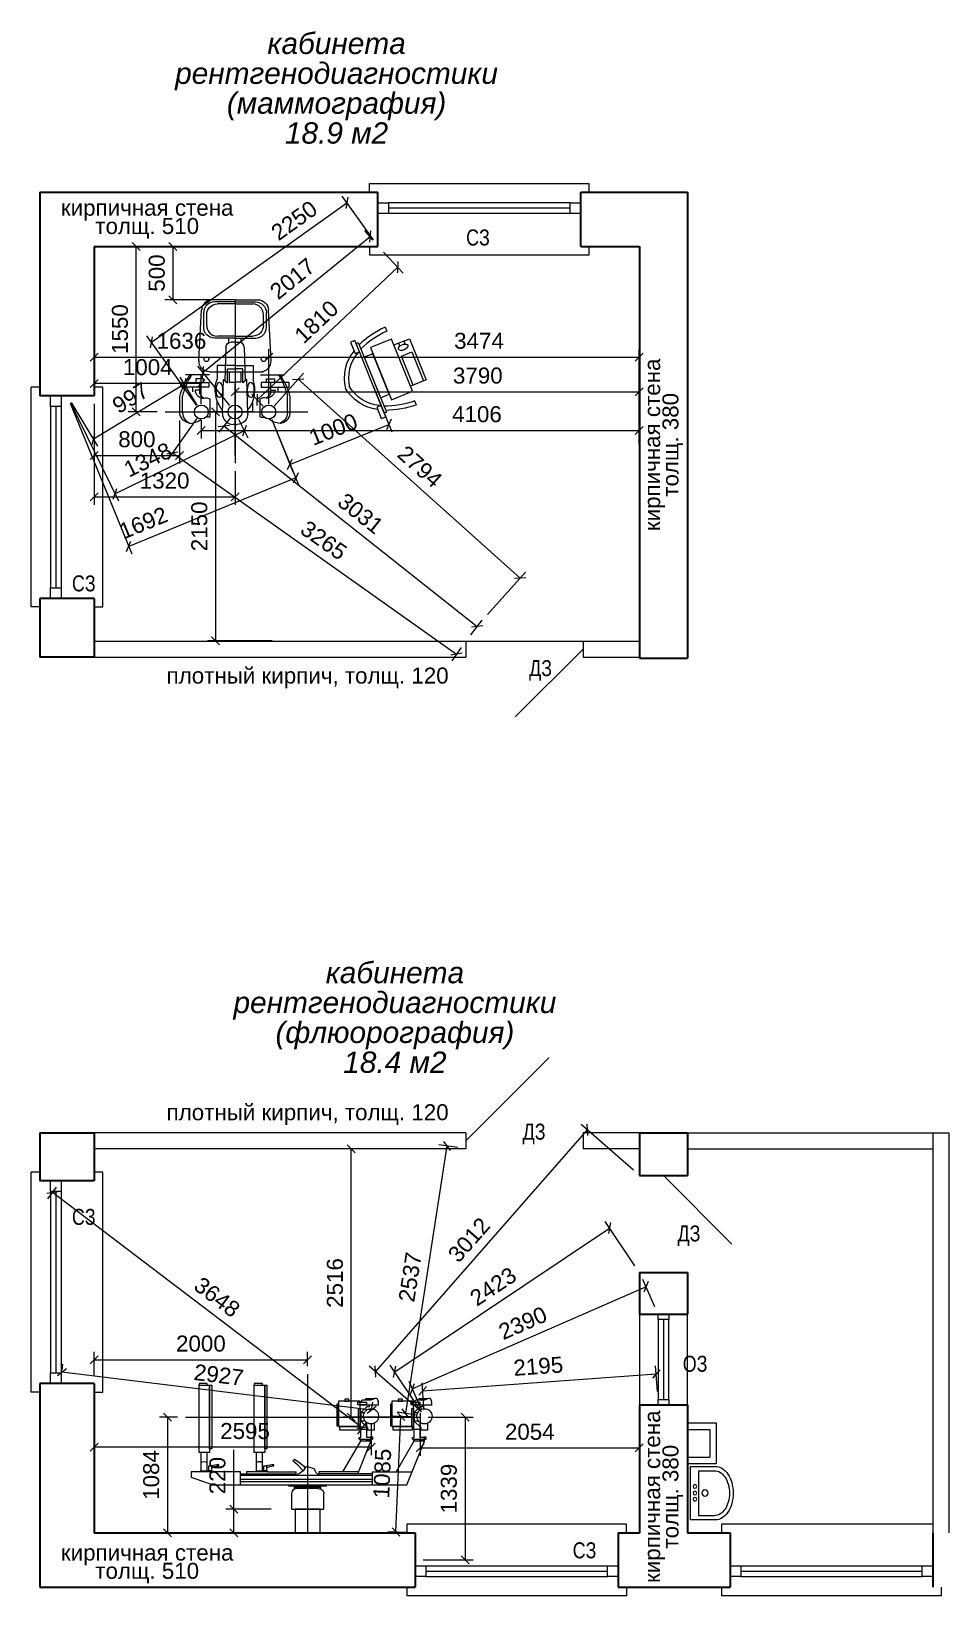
# Model space of a CAD drawing. Header units: metres. Extents: x 14591 to 15202, y 5442 to 5571.
# Drawn here: x 15080.54 to 15089.14, y 5512.84 to 5527.51 of the extents above; entities that cross this region are included whole.
import ezdxf

# ---------------------------------------------------------------- set-up
doc = ezdxf.new("R2010")
doc.units = ezdxf.units.M
doc.header["$MEASUREMENT"] = 0
for name, pattern in [('AM_DIN_F_W050x2', [0.003125, 0.00225, -0.000875]), ('DGN Style 3', [4.89804, 3.4986, -1.39944]), ('DGN Style 4', [5.601258, 2.79888, -1.39944, 0.003499, -1.39944])]:
    doc.linetypes.add(name, pattern=pattern)
doc.layers.get('Defpoints').update_dxf_attribs({"lineweight": 0})
for name, color, linetype, lineweight in [('Level 4', 7, 'Continuous', 0), ('Level 63', 7, 'Continuous', 0), ('Стены', 7, 'Continuous', 13), ('ТХ Мебель', 7, 'Continuous', 30)]:
    doc.layers.add(name, color=color, linetype=linetype, lineweight=lineweight)
doc.styles.add('MONOTXT', font='monotxt.shx', dxfattribs={"width": 0.8, "height": 0.5})
doc.styles.add('Style-Arial', font='arial.ttf')
doc.styles.add('Style-Arial IF', font='ariali.ttf')
doc.styles.add('Style-txt', font='txt.shx')
doc.dimstyles.new('100', dxfattribs={"dimtxt": 0.25, "dimasz": 0.1875, "dimexe": 0.125, "dimexo": 0.125, "dimgap": 0.0625, "dimtad": 1, "dimdec": 0, "dimlfac": 1000, "dimzin": 11, "dimdsep": 46, "dimtxsty": 'Style-txt', "dimblk": 'OBLIQUE', "dimcen": 0.09, "dimadec": 0, "dimazin": 3, "dimtfac": 1, "dimtdec": 0, "dimtmove": 0, "dimatfit": 3, "dimldrblk": 'TerminatorOpen', "dimfxl": 1, "dimfrac": 2, "dimtzin": 11, "dimlwd": 0, "dimlwe": 0, "dimarcsym": 0})

msp = doc.modelspace()

# ---------------------------------------------------------------- texts
at = {"color": 7, "linetype": 'Continuous', "lineweight": 13, "char_height": 0.2, "attachment_point": 5, "line_spacing_factor": 0.84, "style": 'Style-Arial IF'}
for s, insert in [('кабинета \\Pрентгенодиагностики\\P(маммография)\\P18.9 м2', (15083.40607099, 5526.97855477)), ('кабинета \\Pрентгенодиагностики\\P(флюорография)\\P18.4 м2', (15083.95292736, 5518.26516091))]:
    msp.add_mtext(s, dxfattribs=dict(at, insert=insert))
at = {"color": 7, "linetype": 'Continuous', "lineweight": 0, "char_height": 0.15, "attachment_point": 5, "line_spacing_factor": 0.684512, "style": 'Style-Arial'}
for insert in [(15081.63064692, 5525.75136647), (15081.63064692, 5513.1408457)]:
    msp.add_mtext('кирпичная стена\\Pтолщ. 510', dxfattribs=dict(at, insert=insert))
at = {"color": 7, "linetype": 'Continuous', "lineweight": 0, "char_height": 0.15, "attachment_point": 5, "rotation": 90, "line_spacing_factor": 0.684512, "style": 'Style-Arial'}
for insert in [(15086.47168858, 5523.63530538), (15086.47168858, 5513.7719363)]:
    msp.add_mtext('кирпичная стена\\Pтолщ. 380', dxfattribs=dict(at, insert=insert))
at = {"layer": 'Level 63', "color": 7, "linetype": 'Continuous', "lineweight": 13, "char_height": 0.15, "attachment_point": 5, "line_spacing_factor": 0.84, "style": 'Style-Arial'}
for insert in [(15083.13466781, 5521.44943204), (15083.13466781, 5517.35436697)]:
    msp.add_mtext('плотный кирпич, толщ. 120', dxfattribs=dict(at, insert=insert))
at = {"layer": 'ТХ Мебель', "color": 7, "linetype": 'AM_DIN_F_W050x2', "lineweight": 30, "ltscale": 100, "char_height": 0.15, "attachment_point": 5, "line_spacing_factor": 0.6, "style": 'MONOTXT'}
for s, insert in [('\\fArial|b0|i0|c204204|p39;СЗ', (15084.73158944, 5525.5785201)), ('\\fArial|b0|i0|c204204|p39;СЗ', (15081.0364004, 5522.33518797)), ('\\fArial|b0|i0|c204204|p39; ДЗ ', (15085.29507123, 5521.51964609)), ('\\fArial|b0|i0|c204204|p39; ДЗ ', (15085.23429224, 5517.17323219)), ('\\fArial|b0|i0|c204204|p39;СЗ', (15081.0364004, 5516.3949864)), ('\\fArial|b0|i0|c204204|p39; ДЗ ', (15086.68628995, 5516.21874961)), ('\\fArial|b0|i0|c204204|p39; ОЗ ', (15086.74371946, 5515.01757856)), ('\\fArial|b0|i0|c204204|p39;СЗ', (15085.73066393, 5513.26809105))]:
    msp.add_mtext(s, dxfattribs=dict(at, insert=insert))

# ---------------------------------------------------------------- blocks, each defined once
blk = doc.blocks.new('*U54')
at = {"layer": 'Стены', "color": 7, "linetype": 'Continuous', "lineweight": 0}
for p, q in [((-0.335, -1.03), (-0.335, 1.03)), ((-0.255, 1.03), (-0.335, 1.03)), ((0.335, 1.03), (0.255, 1.03)), ((0.335, -1.03), (0.335, 1.03)), ((-0.155, 0.85), (-0.155, -0.85)), ((-0.105, 0.85), (-0.105, -0.85)), ((-0.055, 0.85), (-0.055, -0.85)), ((-0.255, -1.03), (-0.335, -1.03)), ((0.255, -1.03), (0.335, -1.03))]:
    blk.add_line(p, q, dxfattribs=at)
at = {"layer": 'Стены', "color": 7, "linetype": 'Continuous', "lineweight": 30}
for p, q in [((0.255, 0.95), (-0.255, 0.95)), ((0.255, -0.95), (-0.255, -0.95))]:
    blk.add_line(p, q, dxfattribs=at)
at = {"layer": 'Стены', "color": 7, "linetype": 'Continuous', "lineweight": 13, "flags": 128}
for points in [[(-0.155, 0.85), (-0.155, 0.95), (-0.055, 0.95), (-0.055, 0.85), (-0.155, 0.85)], [(-0.155, -0.95), (-0.155, -0.85), (-0.055, -0.85), (-0.055, -0.95), (-0.155, -0.95)]]:
    blk.add_lwpolyline(points, close=True, dxfattribs=at)
blk = doc.blocks.new('*U336')
at = {"layer": 'Level 4', "color": 7, "linetype": 'Continuous', "lineweight": 0}
for p, q in [((0.067, 0.24), (0.067, 0.463)), ((0.423, 0.492), (0.264, 0.492)), ((0.429, 0.517), (0.27, 0.517)), ((-0.067, 0.338), (-0.543, 0.313)), ((-0.378, 0.294), (-0.517, 0.294)), ((0.133, 0.333), (0.241, 0.333)), ((0.183, 0.4), (0.225, 0.4)), ((0.209, 0.333), (0.209, 0.375)), ((-0.637, 0), (-0.637, 0.213)), ((-0.617, 0.003), (-0.617, 0.194)), ((-0.598, 0.001), (-0.598, 0.166)), ((-0.396, 0.266), (-0.498, 0.266)), ((-0.296, 0.001), (-0.296, 0.166)), ((-0.278, 0), (-0.278, 0.194)), ((-0.022, 0), (-0.022, 0.169)), ((-0.022, 0.169), (0.106, 0.169)), ((0.038, -0.238), (0.038, 0.264)), ((0.459, 0.234), (0.296, 0.234)), ((0.413, 0.167), (0.314, 0.167)), ((0.413, 0.167), (0.413, 0)), ((0.465, 0.243), (0.459, 0.234)), ((0.465, 0.243), (0.465, 0.274)), ((-0.637, 0), (0.637, 0)), ((-0.637, 0), (-0.637, -0.213)), ((-0.637, 0), (0.637, 0)), ((-0.241, 0.057), (-0.278, 0.057)), ((-0.241, 0), (-0.241, 0.036)), ((-0.241, 0), (-0.241, -0.036)), ((-0.192, 0.086), (0.122, 0.096)), ((-0.022, 0), (-0.022, -0.169)), ((0.143, 0.072), (0.011, 0.072)), ((0.011, 0.072), (0.011, 0)), ((0.011, -0.072), (0.011, 0)), ((0.038, 0.055), (0.135, 0.055)), ((0.428, 0.119), (0.11, 0.109)), ((0.11, 0.109), (0.143, 0.072)), ((0.135, 0.055), (0.135, 0)), ((0.135, -0.055), (0.135, 0)), ((0.413, -0.167), (0.413, 0)), ((0.531, 0), (0.531, 0.019)), ((0.531, 0), (0.531, -0.019)), ((-0.617, -0.002), (-0.617, -0.194)), ((-0.598, -0.001), (-0.598, -0.166)), ((-0.296, -0.001), (-0.296, -0.166)), ((-0.278, 0), (-0.278, -0.194)), ((-0.241, -0.057), (-0.278, -0.057)), ((-0.192, -0.086), (0.122, -0.096)), ((0.143, -0.072), (0.011, -0.072)), ((0.038, -0.055), (0.135, -0.055)), ((0.11, -0.109), (0.143, -0.072)), ((0.428, -0.119), (0.11, -0.109)), ((-0.396, -0.266), (-0.498, -0.266)), ((-0.022, -0.169), (0.106, -0.169)), ((0.067, -0.24), (0.067, -0.463)), ((0.459, -0.234), (0.296, -0.234)), ((0.413, -0.167), (0.314, -0.167)), ((0.465, -0.243), (0.459, -0.234)), ((0.465, -0.243), (0.465, -0.274)), ((-0.067, -0.338), (-0.543, -0.313)), ((-0.378, -0.294), (-0.517, -0.294)), ((0.133, -0.333), (0.241, -0.333)), ((0.183, -0.4), (0.225, -0.4)), ((0.209, -0.333), (0.209, -0.375)), ((0.423, -0.492), (0.264, -0.492)), ((0.429, -0.517), (0.27, -0.517))]:
    blk.add_line(p, q, dxfattribs=at)
at = {"layer": 'Level 4', "color": 7, "linetype": 'Continuous', "lineweight": 0, "flags": 128}
for points in [[(0.183, 0.245), (0.183, 0.507), (0.139, 0.507), (0.139, 0.245), (0.183, 0.245)], [(0.139, 0.369), (0.139, 0.296), (0.105, 0.296), (0.105, 0.369), (0.139, 0.369)], [(0.183, -0.245), (0.183, -0.507), (0.139, -0.507), (0.139, -0.245), (0.183, -0.245)], [(0.139, -0.369), (0.139, -0.296), (0.105, -0.296), (0.105, -0.369), (0.139, -0.369)]]:
    blk.add_lwpolyline(points, close=True, dxfattribs=at)
at = {"layer": 'Level 4', "color": 7, "linetype": 'Continuous', "lineweight": 0}
for centre, radius in [((0.415, 0.316), 0.0655), ((-0.08, 0.268), 0.0219), ((0.415, 0), 0.0655), ((0.415, 0), 0.0655), ((-0.08, -0.268), 0.0219), ((0.415, -0.316), 0.0655)]:
    blk.add_circle(centre, radius, dxfattribs=at)
at = {"layer": 'Level 4', "color": 7, "linetype": 'Continuous', "lineweight": 0, "extrusion": (0, 0, -1)}
for centre, radius, start, end in [((-0.423, -0.146), 0.658, 57.338, 75.9634), ((-0.411, 0.371), 0.122, 95.5378, 155.3749), ((0.537, 0.213), 0.1, 0, 86.9807), ((0.517, 0.194), 0.1, 0, 90), ((-0.206, 0.296), 0.079, 92.0129, 182.9189), ((-0.173, 0.216), 0.135, 120.3578, 145.9882), ((-0.321, 0.44), 0.202, 185.1026, 217.7355), ((0.396, 0.166), 0.1, 90, 180), ((-0.431, 0.019), 0.1, 88.0828, 180), ((0.191, -0.036), 0.05, 271.8151, 360), ((-0.207, 0.115), 0.301, 230.7084, 289.5716), ((0.498, -0.166), 0.1, 270, 0), ((0.378, -0.194), 0.1, 180, 270), ((0.062, -0.238), 0.1, 180, 273.0193), ((-0.348, -0.274), 0.0658, 344.425, 37.7162), ((-0.415, 0.042), 0.578, 284.495, 306.7845), ((-0.411, -0.407), 0.112, 187.7348, 260.6971)]:
    blk.add_arc(centre, radius, start, end, dxfattribs=at)
at = {"layer": 'Level 4', "color": 7, "linetype": 'Continuous', "lineweight": 0}
for centre, radius, start, end in [((0.415, -0.042), 0.578, 104.495, 126.7845), ((0.411, 0.407), 0.112, 7.7348, 80.6971), ((-0.378, 0.194), 0.1, 360, 90), ((-0.062, 0.238), 0.1, 360, 93.0193), ((-0.498, 0.166), 0.1, 90, 180), ((0.207, -0.115), 0.301, 50.7084, 109.5716), ((0.348, 0.274), 0.0658, 164.425, 217.7162), ((-0.191, 0.036), 0.05, 91.8151, 180), ((0.431, -0.019), 0.1, 268.0828, 360), ((-0.537, -0.213), 0.1, 180, 266.9807), ((-0.517, -0.194), 0.1, 180, 270), ((-0.396, -0.166), 0.1, 270, 360), ((0.206, -0.296), 0.079, 272.0129, 2.9189), ((0.173, -0.216), 0.135, 300.3578, 325.9882), ((0.423, 0.146), 0.658, 237.338, 255.9634), ((0.411, -0.371), 0.122, 275.5378, 335.3749), ((0.321, -0.44), 0.202, 5.1026, 37.7355)]:
    blk.add_arc(centre, radius, start, end, dxfattribs=at)
for centre in [(0.208, 0.147), (0.208, -0.147)]:
    blk.add_ellipse(centre, major_axis=(0.0722, 0), ratio=0.422134, dxfattribs=at)
blk = doc.blocks.new('*U337')
at = {"layer": 'Level 4', "color": 7, "linetype": 'Continuous', "lineweight": 0}
for p, q in [((-0.394, -0.194), (-0.354, -0.194)), ((0.207, -0.254), (0.177, -0.254)), ((0.394, -0.194), (0.354, -0.194)), ((0.207, -0.308), (0.176, -0.308))]:
    blk.add_line(p, q, dxfattribs=at)
at = {"layer": 'Level 4', "color": 7, "linetype": 'Continuous', "lineweight": 0, "flags": 128}
for points in [[(-0.273, 0.115), (-0.273, 0.16), (-0.389, 0.16), (-0.389, 0.115), (-0.273, 0.115)], [(0.383, 0.115), (0.383, 0.16), (0.268, 0.16), (0.268, 0.115), (0.383, 0.115)], [(-0.352, 0.094), (-0.352, 0.115), (0.353, 0.115), (0.353, 0.094), (-0.352, 0.094)], [(0.266, -0.208), (0.266, 0.005), (-0.261, 0.005), (-0.261, -0.208), (0.266, -0.208)], [(0.204, 0.005), (0.204, 0.094), (-0.204, 0.094), (-0.204, 0.005), (0.204, 0.005)], [(0.207, -0.208), (0.207, -0.366), (-0.208, -0.366), (-0.208, -0.208), (0.207, -0.208)], [(-0.208, -0.338), (-0.208, -0.234), (0.084, -0.234), (0.084, -0.338), (-0.208, -0.338)]]:
    blk.add_lwpolyline(points, close=True, dxfattribs=at)
at = {"layer": 'Level 4', "color": 7, "linetype": 'Continuous', "lineweight": 0, "extrusion": (0, 0, -1)}
for centre, radius, start, end in [((-0.059, -0.036), 0.406, 29.2147, 81.6436), ((-0.059, -0.036), 0.366, 26.8437, 81.6436), ((-0.566, -0.247), 0.961, 3.1495, 20.8275), ((-0.566, -0.247), 0.921, 3.2863, 21.6991)]:
    blk.add_arc(centre, radius, start, end, dxfattribs=at)
at = {"layer": 'Level 4', "color": 7, "linetype": 'Continuous', "lineweight": 0}
for centre, radius, start, end in [((-0.059, -0.036), 0.366, 26.8437, 81.6436), ((-0.059, -0.036), 0.406, 29.2147, 81.6436), ((-0.566, -0.247), 0.921, 3.2863, 21.6991), ((-0.566, -0.247), 0.961, 3.1495, 20.8275)]:
    blk.add_arc(centre, radius, start, end, dxfattribs=at)
blk.add_ellipse((0.155, -0.28), major_axis=(0, 0.0467), ratio=0.554875, dxfattribs=at)
blk = doc.blocks.new('_Oblique')
at = {"color": 0, "linetype": 'ByBlock', "lineweight": -2}
blk.add_line((0.5, 0.5), (-0.5, -0.5), dxfattribs=at)
blk = doc.blocks.new('*D338')
at = {"layer": 'Defpoints', "color": 0, "linetype": 'Continuous', "lineweight": 40, "transparency": 16777216}
for p in [(15081.134, 5524.096), (15082.454, 5523.463), (15082.454, 5523.147)]:
    blk.add_point(p, dxfattribs=at)
at = {"layer": 'Стены', "color": 7, "linetype": 'Continuous', "lineweight": 0, "transparency": 16777216}
for p, q in [((15081.134, 5524.021), (15081.134, 5523.072)), ((15082.454, 5523.388), (15082.454, 5523.072))]:
    blk.add_line(p, q, dxfattribs=at)
at = {"layer": 'Стены', "color": 0, "linetype": 'Continuous', "lineweight": 0, "transparency": 16777216}
blk.add_line((15081.134, 5523.147), (15082.454, 5523.147), dxfattribs=at)
at = {"layer": 'Стены', "color": 0, "linetype": 'Continuous', "lineweight": 0, "transparency": 16777216, "xscale": 0.075, "yscale": 0.075, "zscale": 0.075, "rotation": 180}
blk.add_blockref('_Oblique', (15081.134, 5523.147), dxfattribs=at)
at = {"layer": 'Стены', "color": 0, "linetype": 'Continuous', "lineweight": 0, "transparency": 16777216, "xscale": 0.075, "yscale": 0.075, "zscale": 0.075}
blk.add_blockref('_Oblique', (15082.454, 5523.147), dxfattribs=at)
at = {"layer": 'Стены', "color": 0, "linetype": 'Continuous', "lineweight": 0, "transparency": 16777216, "insert": (15081.794, 5523.299), "char_height": 0.15, "attachment_point": 5, "style": 'Style-Arial'}
blk.add_mtext('1320', dxfattribs=at)
blk = doc.blocks.new('TerminatorOpen')
at = {"color": 0, "linetype": 'ByBlock', "lineweight": -2}
for q in [(-1, 0.5), (-1, 0), (-1, -0.5)]:
    blk.add_line((0, 0), q, dxfattribs=at)
blk = doc.blocks.new('*D339')
at = {"layer": 'Defpoints', "color": 0, "linetype": 'Continuous', "lineweight": 40, "transparency": 16777216}
for p in [(15082.464, 5525.496), (15081.872, 5524.996), (15082.454, 5524.996)]:
    blk.add_point(p, dxfattribs=at)
at = {"layer": 'Стены', "color": 7, "linetype": 'Continuous', "lineweight": 0, "transparency": 16777216}
for p, q in [((15082.389, 5525.496), (15081.797, 5525.496)), ((15082.379, 5524.996), (15081.797, 5524.996))]:
    blk.add_line(p, q, dxfattribs=at)
at = {"layer": 'Стены', "color": 0, "linetype": 'Continuous', "lineweight": 0, "transparency": 16777216}
blk.add_line((15081.872, 5525.496), (15081.872, 5524.996), dxfattribs=at)
at = {"layer": 'Стены', "color": 0, "linetype": 'Continuous', "lineweight": 0, "transparency": 16777216, "xscale": 0.075, "yscale": 0.075, "zscale": 0.075}
for p, rotation in [((15081.872, 5525.496), 90), ((15081.872, 5524.996), 270)]:
    blk.add_blockref('_Oblique', p, dxfattribs=dict(at, rotation=rotation))
at = {"layer": 'Стены', "color": 0, "linetype": 'Continuous', "lineweight": 0, "transparency": 16777216, "insert": (15081.721, 5525.246), "char_height": 0.15, "attachment_point": 5, "rotation": 90, "style": 'Style-Arial'}
blk.add_mtext('500', dxfattribs=at)
blk = doc.blocks.new('*D340')
at = {"layer": 'Defpoints', "color": 0, "linetype": 'Continuous', "lineweight": 40, "transparency": 16777216}
for p in [(15081.528, 5525.496), (15081.934, 5525.496), (15081.798, 5523.946)]:
    blk.add_point(p, dxfattribs=at)
at = {"layer": 'Стены', "color": 7, "linetype": 'Continuous', "lineweight": 0, "transparency": 16777216}
for p, q in [((15081.859, 5525.496), (15081.453, 5525.496)), ((15081.723, 5523.946), (15081.453, 5523.946))]:
    blk.add_line(p, q, dxfattribs=at)
at = {"layer": 'Стены', "color": 0, "linetype": 'Continuous', "lineweight": 0, "transparency": 16777216}
blk.add_line((15081.528, 5523.946), (15081.528, 5525.496), dxfattribs=at)
at = {"layer": 'Стены', "color": 0, "linetype": 'Continuous', "lineweight": 0, "transparency": 16777216, "xscale": 0.075, "yscale": 0.075, "zscale": 0.075}
for p, rotation in [((15081.528, 5525.496), 90), ((15081.528, 5523.946), 270)]:
    blk.add_blockref('_Oblique', p, dxfattribs=dict(at, rotation=rotation))
at = {"layer": 'Стены', "color": 0, "linetype": 'Continuous', "lineweight": 0, "transparency": 16777216, "insert": (15081.376, 5524.721), "char_height": 0.15, "attachment_point": 5, "rotation": 90, "style": 'Style-Arial'}
blk.add_mtext('1550', dxfattribs=at)
blk = doc.blocks.new('*D341')
at = {"layer": 'Defpoints', "color": 0, "linetype": 'Continuous', "lineweight": 40, "transparency": 16777216}
for p in [(15081.134, 5524.096), (15081.934, 5523.938), (15081.934, 5523.535)]:
    blk.add_point(p, dxfattribs=at)
at = {"layer": 'Стены', "color": 7, "linetype": 'Continuous', "lineweight": 0, "transparency": 16777216}
for p, q in [((15081.134, 5524.021), (15081.134, 5523.46)), ((15081.934, 5523.863), (15081.934, 5523.46))]:
    blk.add_line(p, q, dxfattribs=at)
at = {"layer": 'Стены', "color": 0, "linetype": 'Continuous', "lineweight": 0, "transparency": 16777216}
blk.add_line((15081.134, 5523.535), (15081.934, 5523.535), dxfattribs=at)
at = {"layer": 'Стены', "color": 0, "linetype": 'Continuous', "lineweight": 0, "transparency": 16777216, "xscale": 0.075, "yscale": 0.075, "zscale": 0.075, "rotation": 180}
blk.add_blockref('_Oblique', (15081.134, 5523.535), dxfattribs=at)
at = {"layer": 'Стены', "color": 0, "linetype": 'Continuous', "lineweight": 0, "transparency": 16777216, "xscale": 0.075, "yscale": 0.075, "zscale": 0.075}
blk.add_blockref('_Oblique', (15081.934, 5523.535), dxfattribs=at)
at = {"layer": 'Стены', "color": 0, "linetype": 'Continuous', "lineweight": 0, "transparency": 16777216, "insert": (15081.534, 5523.687), "char_height": 0.15, "attachment_point": 5, "style": 'Style-Arial'}
blk.add_mtext('800', dxfattribs=at)
blk = doc.blocks.new('*D342')
at = {"layer": 'Defpoints', "color": 0, "linetype": 'Continuous', "lineweight": 40, "transparency": 16777216}
for p in [(15083.721, 5524.259), (15082.77, 5523.943), (15083.896, 5523.826)]:
    blk.add_point(p, dxfattribs=at)
at = {"layer": 'Стены', "color": 7, "linetype": 'Continuous', "lineweight": 0, "transparency": 16777216}
for p, q in [((15083.749, 5524.19), (15083.924, 5523.756)), ((15082.798, 5523.874), (15082.996, 5523.383))]:
    blk.add_line(p, q, dxfattribs=at)
at = {"layer": 'Стены', "color": 0, "linetype": 'Continuous', "lineweight": 0, "transparency": 16777216}
blk.add_line((15082.968, 5523.452), (15083.896, 5523.826), dxfattribs=at)
at = {"layer": 'Стены', "color": 0, "linetype": 'Continuous', "lineweight": 0, "transparency": 16777216, "xscale": 0.075, "yscale": 0.075, "zscale": 0.075}
for p, rotation in [((15083.896, 5523.826), 21.94202612850598), ((15082.968, 5523.452), 201.942026128506)]:
    blk.add_blockref('_Oblique', p, dxfattribs=dict(at, rotation=rotation))
at = {"layer": 'Стены', "color": 0, "linetype": 'Continuous', "lineweight": 0, "transparency": 16777216, "insert": (15083.375, 5523.78), "char_height": 0.15, "attachment_point": 5, "rotation": 21.942, "style": 'Style-Arial'}
blk.add_mtext('1000', dxfattribs=at)
blk = doc.blocks.new('*D343')
at = {"color": 7, "linetype": 'Continuous', "lineweight": 0, "transparency": 16777216}
for p, q in [((15083.846, 5525.441), (15084.031, 5525.245)), ((15082.719, 5523.998), (15082.611, 5524.112))]:
    blk.add_line(p, q, dxfattribs=at)
at = {"color": 0, "linetype": 'Continuous', "lineweight": 0, "transparency": 16777216}
blk.add_line((15082.662, 5524.058), (15083.979, 5525.3), dxfattribs=at)
at = {"layer": 'Defpoints', "color": 0, "linetype": 'Continuous', "lineweight": 40, "transparency": 16777216}
for p in [(15083.794, 5525.496), (15083.979, 5525.3), (15082.77, 5523.943)]:
    blk.add_point(p, dxfattribs=at)
at = {"color": 0, "linetype": 'Continuous', "lineweight": 0, "transparency": 16777216, "xscale": 0.075, "yscale": 0.075, "zscale": 0.075}
for p, rotation in [((15083.979, 5525.3), 43.33777716977843), ((15082.662, 5524.058), 223.3377771697784)]:
    blk.add_blockref('_Oblique', p, dxfattribs=dict(at, rotation=rotation))
at = {"color": 0, "linetype": 'Continuous', "lineweight": 0, "transparency": 16777216, "insert": (15083.217, 5524.789), "char_height": 0.15, "attachment_point": 5, "rotation": 43.3378, "style": 'Style-Arial'}
blk.add_mtext('1810', dxfattribs=at)
blk = doc.blocks.new('*D344')
at = {"color": 7, "linetype": 'Continuous', "lineweight": 0, "transparency": 16777216}
for p, q in [((15082.82, 5523.999), (15083.095, 5524.306)), ((15084.822, 5522.046), (15085.177, 5522.442))]:
    blk.add_line(p, q, dxfattribs=at)
at = {"color": 0, "linetype": 'Continuous', "lineweight": 0, "transparency": 16777216}
blk.add_line((15083.045, 5524.25), (15085.127, 5522.386), dxfattribs=at)
at = {"layer": 'Defpoints', "color": 0, "linetype": 'Continuous', "lineweight": 40, "transparency": 16777216}
for p in [(15082.77, 5523.943), (15085.127, 5522.386), (15084.772, 5521.99)]:
    blk.add_point(p, dxfattribs=at)
at = {"color": 0, "linetype": 'Continuous', "lineweight": 0, "transparency": 16777216, "xscale": 0.075, "yscale": 0.075, "zscale": 0.075}
for p, rotation in [((15083.045, 5524.25), 138.1490629556962), ((15085.127, 5522.386), 318.1490629556962)]:
    blk.add_blockref('_Oblique', p, dxfattribs=dict(at, rotation=rotation))
at = {"color": 0, "linetype": 'Continuous', "lineweight": 0, "transparency": 16777216, "insert": (15084.187, 5523.431), "char_height": 0.15, "attachment_point": 5, "rotation": 318.1491, "style": 'Style-Arial'}
blk.add_mtext('2794', dxfattribs=at)
blk = doc.blocks.new('*D345')
at = {"color": 7, "linetype": 'Continuous', "lineweight": 0, "transparency": 16777216}
for p, q in [((15082.408, 5523.887), (15082.303, 5523.755)), ((15084.665, 5521.855), (15084.772, 5521.99))]:
    blk.add_line(p, q, dxfattribs=at)
at = {"color": 0, "linetype": 'Continuous', "lineweight": 0, "transparency": 16777216}
blk.add_line((15082.349, 5523.813), (15084.725, 5521.931), dxfattribs=at)
at = {"layer": 'Defpoints', "color": 0, "linetype": 'Continuous', "lineweight": 40, "transparency": 16777216}
for p in [(15082.454, 5523.946), (15084.618, 5521.796), (15084.725, 5521.931)]:
    blk.add_point(p, dxfattribs=at)
at = {"color": 0, "linetype": 'Continuous', "lineweight": 0, "transparency": 16777216, "xscale": 0.075, "yscale": 0.075, "zscale": 0.075}
for p, rotation in [((15082.349, 5523.813), 141.6082354860141), ((15084.725, 5521.931), 321.6082354860141)]:
    blk.add_blockref('_Oblique', p, dxfattribs=dict(at, rotation=rotation))
at = {"color": 0, "linetype": 'Continuous', "lineweight": 0, "transparency": 16777216, "insert": (15083.631, 5522.991), "char_height": 0.15, "attachment_point": 5, "rotation": 321.6082, "style": 'Style-Arial'}
blk.add_mtext('3031', dxfattribs=at)
blk = doc.blocks.new('*D346')
at = {"color": 7, "linetype": 'Continuous', "lineweight": 0, "transparency": 16777216}
for p, q in [((15083.747, 5525.554), (15083.672, 5525.646)), ((15082.407, 5524.004), (15082.106, 5524.374))]:
    blk.add_line(p, q, dxfattribs=at)
at = {"color": 0, "linetype": 'Continuous', "lineweight": 0, "transparency": 16777216}
blk.add_line((15082.154, 5524.316), (15083.72, 5525.588), dxfattribs=at)
at = {"layer": 'Defpoints', "color": 0, "linetype": 'Continuous', "lineweight": 40, "transparency": 16777216}
for p in [(15083.72, 5525.588), (15083.794, 5525.496), (15082.454, 5523.946)]:
    blk.add_point(p, dxfattribs=at)
at = {"color": 0, "linetype": 'Continuous', "lineweight": 0, "transparency": 16777216, "xscale": 0.075, "yscale": 0.075, "zscale": 0.075}
for p, rotation in [((15083.72, 5525.588), 39.08194952071858), ((15082.154, 5524.316), 219.0819495207186)]:
    blk.add_blockref('_Oblique', p, dxfattribs=dict(at, rotation=rotation))
at = {"color": 0, "linetype": 'Continuous', "lineweight": 0, "transparency": 16777216, "insert": (15082.993, 5525.193), "char_height": 0.15, "attachment_point": 5, "rotation": 39.0819, "style": 'Style-Arial'}
blk.add_mtext('2017', dxfattribs=at)
blk = doc.blocks.new('*D347')
at = {"color": 0, "linetype": 'Continuous', "lineweight": 0, "transparency": 16777216}
blk.add_line((15081.671, 5524.597), (15083.502, 5525.905), dxfattribs=at)
at = {"color": 7, "linetype": 'Continuous', "lineweight": 0, "transparency": 16777216}
for p, q in [((15083.751, 5525.557), (15083.458, 5525.966)), ((15082.095, 5524.004), (15081.628, 5524.658))]:
    blk.add_line(p, q, dxfattribs=at)
at = {"layer": 'Defpoints', "color": 0, "linetype": 'Continuous', "lineweight": 40, "transparency": 16777216}
for p in [(15083.502, 5525.905), (15083.794, 5525.496), (15082.138, 5523.943)]:
    blk.add_point(p, dxfattribs=at)
at = {"color": 0, "linetype": 'Continuous', "lineweight": 0, "transparency": 16777216, "xscale": 0.075, "yscale": 0.075, "zscale": 0.075}
for p, rotation in [((15083.502, 5525.905), 35.55257226797847), ((15081.671, 5524.597), 215.5525722679785)]:
    blk.add_blockref('_Oblique', p, dxfattribs=dict(at, rotation=rotation))
at = {"color": 0, "linetype": 'Continuous', "lineweight": 0, "transparency": 16777216, "insert": (15083.009, 5525.739), "char_height": 0.15, "attachment_point": 5, "rotation": 35.5526, "style": 'Style-Arial'}
blk.add_mtext('2250', dxfattribs=at)
blk = doc.blocks.new('*D348')
at = {"color": 7, "linetype": 'Continuous', "lineweight": 0, "transparency": 16777216}
for p, q in [((15082.095, 5523.882), (15081.823, 5523.499)), ((15084.575, 5521.735), (15084.487, 5521.611))]:
    blk.add_line(p, q, dxfattribs=at)
at = {"color": 0, "linetype": 'Continuous', "lineweight": 0, "transparency": 16777216}
blk.add_line((15081.867, 5523.56), (15084.53, 5521.672), dxfattribs=at)
at = {"layer": 'Defpoints', "color": 0, "linetype": 'Continuous', "lineweight": 40, "transparency": 16777216}
for p in [(15082.138, 5523.943), (15084.618, 5521.796), (15084.53, 5521.672)]:
    blk.add_point(p, dxfattribs=at)
at = {"color": 0, "linetype": 'Continuous', "lineweight": 0, "transparency": 16777216, "xscale": 0.075, "yscale": 0.075, "zscale": 0.075}
for p, rotation in [((15081.867, 5523.56), 144.6714562577724), ((15084.53, 5521.672), 324.6714562577724)]:
    blk.add_blockref('_Oblique', p, dxfattribs=dict(at, rotation=rotation))
at = {"color": 0, "linetype": 'Continuous', "lineweight": 0, "transparency": 16777216, "insert": (15083.286, 5522.74), "char_height": 0.15, "attachment_point": 5, "rotation": 324.6715, "style": 'Style-Arial'}
blk.add_mtext('3265', dxfattribs=at)
blk = doc.blocks.new('*D349')
at = {"color": 7, "linetype": 'Continuous', "lineweight": 0, "transparency": 16777216}
for p, q in [((15082.393, 5523.946), (15082.197, 5523.946)), ((15082.801, 5521.796), (15082.197, 5521.796))]:
    blk.add_line(p, q, dxfattribs=at)
at = {"color": 0, "linetype": 'Continuous', "lineweight": 0, "transparency": 16777216}
blk.add_line((15082.272, 5523.946), (15082.272, 5521.796), dxfattribs=at)
at = {"layer": 'Defpoints', "color": 0, "linetype": 'Continuous', "lineweight": 40, "transparency": 16777216}
for p in [(15082.468, 5523.946), (15082.272, 5521.796), (15082.876, 5521.796)]:
    blk.add_point(p, dxfattribs=at)
at = {"color": 0, "linetype": 'Continuous', "lineweight": 0, "transparency": 16777216, "xscale": 0.075, "yscale": 0.075, "zscale": 0.075}
for p, rotation in [((15082.272, 5523.946), 90), ((15082.272, 5521.796), 270)]:
    blk.add_blockref('_Oblique', p, dxfattribs=dict(at, rotation=rotation))
at = {"color": 0, "linetype": 'Continuous', "lineweight": 0, "transparency": 16777216, "insert": (15082.12, 5522.871), "char_height": 0.15, "attachment_point": 5, "rotation": 90, "style": 'Style-Arial'}
blk.add_mtext('2150', dxfattribs=at)
blk = doc.blocks.new('*D350')
at = {"color": 7, "linetype": 'Continuous', "lineweight": 0, "transparency": 16777216}
for p, q in [((15082.77, 5524.018), (15082.77, 5524.534)), ((15086.244, 5524.198), (15086.244, 5524.534))]:
    blk.add_line(p, q, dxfattribs=at)
at = {"color": 0, "linetype": 'Continuous', "lineweight": 0, "transparency": 16777216}
blk.add_line((15082.77, 5524.459), (15086.244, 5524.459), dxfattribs=at)
at = {"layer": 'Defpoints', "color": 0, "linetype": 'Continuous', "lineweight": 40, "transparency": 16777216}
for p in [(15086.244, 5524.459), (15086.244, 5524.123), (15082.77, 5523.943)]:
    blk.add_point(p, dxfattribs=at)
at = {"color": 0, "linetype": 'Continuous', "lineweight": 0, "transparency": 16777216, "xscale": 0.075, "yscale": 0.075, "zscale": 0.075, "rotation": 180}
blk.add_blockref('_Oblique', (15082.77, 5524.459), dxfattribs=at)
at = {"color": 0, "linetype": 'Continuous', "lineweight": 0, "transparency": 16777216, "xscale": 0.075, "yscale": 0.075, "zscale": 0.075}
blk.add_blockref('_Oblique', (15086.244, 5524.459), dxfattribs=at)
at = {"color": 0, "linetype": 'Continuous', "lineweight": 0, "transparency": 16777216, "insert": (15084.741, 5524.61), "char_height": 0.15, "attachment_point": 5, "style": 'Style-Arial'}
blk.add_mtext('3474', dxfattribs=at)
blk = doc.blocks.new('*D351')
at = {"color": 7, "linetype": 'Continuous', "lineweight": 0, "transparency": 16777216}
for p, q in [((15082.454, 5523.538), (15082.454, 5524.208)), ((15086.244, 5523.641), (15086.244, 5524.208))]:
    blk.add_line(p, q, dxfattribs=at)
at = {"color": 0, "linetype": 'Continuous', "lineweight": 0, "transparency": 16777216}
blk.add_line((15082.454, 5524.133), (15086.244, 5524.133), dxfattribs=at)
at = {"layer": 'Defpoints', "color": 0, "linetype": 'Continuous', "lineweight": 40, "transparency": 16777216}
for p in [(15086.244, 5524.133), (15086.244, 5523.566), (15082.454, 5523.463)]:
    blk.add_point(p, dxfattribs=at)
at = {"color": 0, "linetype": 'Continuous', "lineweight": 0, "transparency": 16777216, "xscale": 0.075, "yscale": 0.075, "zscale": 0.075, "rotation": 180}
blk.add_blockref('_Oblique', (15082.454, 5524.133), dxfattribs=at)
at = {"color": 0, "linetype": 'Continuous', "lineweight": 0, "transparency": 16777216, "xscale": 0.075, "yscale": 0.075, "zscale": 0.075}
blk.add_blockref('_Oblique', (15086.244, 5524.133), dxfattribs=at)
at = {"color": 0, "linetype": 'Continuous', "lineweight": 0, "transparency": 16777216, "insert": (15084.73, 5524.284), "char_height": 0.15, "attachment_point": 5, "style": 'Style-Arial'}
blk.add_mtext('3790', dxfattribs=at)
blk = doc.blocks.new('*D352')
at = {"color": 7, "linetype": 'Continuous', "lineweight": 0, "transparency": 16777216}
for p, q in [((15082.138, 5523.868), (15082.138, 5523.695)), ((15086.244, 5523.641), (15086.244, 5523.845))]:
    blk.add_line(p, q, dxfattribs=at)
at = {"color": 0, "linetype": 'Continuous', "lineweight": 0, "transparency": 16777216}
blk.add_line((15082.138, 5523.77), (15086.244, 5523.77), dxfattribs=at)
at = {"layer": 'Defpoints', "color": 0, "linetype": 'Continuous', "lineweight": 40, "transparency": 16777216}
for p in [(15082.138, 5523.943), (15086.244, 5523.77), (15086.244, 5523.566)]:
    blk.add_point(p, dxfattribs=at)
at = {"color": 0, "linetype": 'Continuous', "lineweight": 0, "transparency": 16777216, "xscale": 0.075, "yscale": 0.075, "zscale": 0.075, "rotation": 180}
blk.add_blockref('_Oblique', (15082.138, 5523.77), dxfattribs=at)
at = {"color": 0, "linetype": 'Continuous', "lineweight": 0, "transparency": 16777216, "xscale": 0.075, "yscale": 0.075, "zscale": 0.075}
blk.add_blockref('_Oblique', (15086.244, 5523.77), dxfattribs=at)
at = {"color": 0, "linetype": 'Continuous', "lineweight": 0, "transparency": 16777216, "insert": (15084.722, 5523.922), "char_height": 0.15, "attachment_point": 5, "style": 'Style-Arial'}
blk.add_mtext('4106', dxfattribs=at)
blk = doc.blocks.new('*D353')
at = {"color": 7, "linetype": 'Continuous', "lineweight": 0, "transparency": 16777216}
for p, q in [((15081.134, 5524.171), (15081.134, 5524.286)), ((15082.138, 5524.018), (15082.138, 5524.286))]:
    blk.add_line(p, q, dxfattribs=at)
at = {"color": 0, "linetype": 'Continuous', "lineweight": 0, "transparency": 16777216}
blk.add_line((15082.138, 5524.211), (15081.134, 5524.211), dxfattribs=at)
at = {"layer": 'Defpoints', "color": 0, "linetype": 'Continuous', "lineweight": 40, "transparency": 16777216}
for p in [(15081.134, 5524.211), (15081.134, 5524.096), (15082.138, 5523.943)]:
    blk.add_point(p, dxfattribs=at)
at = {"color": 0, "linetype": 'Continuous', "lineweight": 0, "transparency": 16777216, "xscale": 0.075, "yscale": 0.075, "zscale": 0.075, "rotation": 180}
blk.add_blockref('_Oblique', (15081.134, 5524.211), dxfattribs=at)
at = {"color": 0, "linetype": 'Continuous', "lineweight": 0, "transparency": 16777216, "xscale": 0.075, "yscale": 0.075, "zscale": 0.075}
blk.add_blockref('_Oblique', (15082.138, 5524.211), dxfattribs=at)
at = {"color": 0, "linetype": 'Continuous', "lineweight": 0, "transparency": 16777216, "insert": (15081.636, 5524.363), "char_height": 0.15, "attachment_point": 5, "style": 'Style-Arial'}
blk.add_mtext('1004', dxfattribs=at)
blk = doc.blocks.new('*D354')
at = {"color": 7, "linetype": 'Continuous', "lineweight": 0, "transparency": 16777216}
for p, q in [((15081.134, 5524.171), (15081.134, 5524.534)), ((15082.77, 5524.018), (15082.77, 5524.534))]:
    blk.add_line(p, q, dxfattribs=at)
at = {"color": 0, "linetype": 'Continuous', "lineweight": 0, "transparency": 16777216}
blk.add_line((15081.134, 5524.459), (15082.77, 5524.459), dxfattribs=at)
at = {"layer": 'Defpoints', "color": 0, "linetype": 'Continuous', "lineweight": 40, "transparency": 16777216}
for p in [(15082.77, 5524.459), (15081.134, 5524.096), (15082.77, 5523.943)]:
    blk.add_point(p, dxfattribs=at)
at = {"color": 0, "linetype": 'Continuous', "lineweight": 0, "transparency": 16777216, "xscale": 0.075, "yscale": 0.075, "zscale": 0.075, "rotation": 180}
blk.add_blockref('_Oblique', (15081.134, 5524.459), dxfattribs=at)
at = {"color": 0, "linetype": 'Continuous', "lineweight": 0, "transparency": 16777216, "xscale": 0.075, "yscale": 0.075, "zscale": 0.075}
blk.add_blockref('_Oblique', (15082.77, 5524.459), dxfattribs=at)
at = {"color": 0, "linetype": 'Continuous', "lineweight": 0, "transparency": 16777216, "insert": (15081.952, 5524.61), "char_height": 0.15, "attachment_point": 5, "style": 'Style-Arial'}
blk.add_mtext('1636', dxfattribs=at)
blk = doc.blocks.new('*D355')
at = {"color": 0, "linetype": 'Continuous', "lineweight": 0, "transparency": 16777216}
blk.add_line((15081.979, 5524.205), (15081.127, 5523.688), dxfattribs=at)
at = {"color": 7, "linetype": 'Continuous', "lineweight": 0, "transparency": 16777216}
for p, q in [((15082.099, 5524.007), (15081.94, 5524.27)), ((15080.918, 5524.032), (15081.166, 5523.624))]:
    blk.add_line(p, q, dxfattribs=at)
at = {"layer": 'Defpoints', "color": 0, "linetype": 'Continuous', "lineweight": 40, "transparency": 16777216}
for p in [(15080.879, 5524.096), (15082.138, 5523.943), (15081.127, 5523.688)]:
    blk.add_point(p, dxfattribs=at)
at = {"color": 0, "linetype": 'Continuous', "lineweight": 0, "transparency": 16777216, "xscale": 0.075, "yscale": 0.075, "zscale": 0.075}
for p, rotation in [((15081.979, 5524.205), 31.25572662377543), ((15081.127, 5523.688), 211.2557266237754)]:
    blk.add_blockref('_Oblique', p, dxfattribs=dict(at, rotation=rotation))
at = {"color": 0, "linetype": 'Continuous', "lineweight": 0, "transparency": 16777216, "insert": (15081.474, 5524.076), "char_height": 0.15, "attachment_point": 5, "rotation": 31.2557, "style": 'Style-Arial'}
blk.add_mtext('997', dxfattribs=at)
blk = doc.blocks.new('*D356')
at = {"color": 7, "linetype": 'Continuous', "lineweight": 0, "transparency": 16777216}
for p, q in [((15080.912, 5524.028), (15081.362, 5523.109)), ((15082.487, 5523.876), (15082.573, 5523.701))]:
    blk.add_line(p, q, dxfattribs=at)
at = {"color": 0, "linetype": 'Continuous', "lineweight": 0, "transparency": 16777216}
blk.add_line((15082.54, 5523.768), (15081.329, 5523.176), dxfattribs=at)
at = {"layer": 'Defpoints', "color": 0, "linetype": 'Continuous', "lineweight": 40, "transparency": 16777216}
for p in [(15080.879, 5524.096), (15082.454, 5523.943), (15081.329, 5523.176)]:
    blk.add_point(p, dxfattribs=at)
at = {"color": 0, "linetype": 'Continuous', "lineweight": 0, "transparency": 16777216, "xscale": 0.075, "yscale": 0.075, "zscale": 0.075}
for p, rotation in [((15082.54, 5523.768), 26.06962262779161), ((15081.329, 5523.176), 206.0696226277916)]:
    blk.add_blockref('_Oblique', p, dxfattribs=dict(at, rotation=rotation))
at = {"color": 0, "linetype": 'Continuous', "lineweight": 0, "transparency": 16777216, "insert": (15081.637, 5523.495), "char_height": 0.15, "attachment_point": 5, "rotation": 26.0696, "style": 'Style-Arial'}
blk.add_mtext('1348', dxfattribs=at)
blk = doc.blocks.new('*D357')
at = {"color": 7, "linetype": 'Continuous', "lineweight": 0, "transparency": 16777216}
for p, q in [((15080.908, 5524.026), (15081.487, 5522.614)), ((15082.799, 5523.874), (15083.052, 5523.255))]:
    blk.add_line(p, q, dxfattribs=at)
at = {"color": 0, "linetype": 'Continuous', "lineweight": 0, "transparency": 16777216}
blk.add_line((15083.024, 5523.325), (15081.458, 5522.683), dxfattribs=at)
at = {"layer": 'Defpoints', "color": 0, "linetype": 'Continuous', "lineweight": 40, "transparency": 16777216}
for p in [(15080.879, 5524.096), (15082.77, 5523.943), (15081.458, 5522.683)]:
    blk.add_point(p, dxfattribs=at)
at = {"color": 0, "linetype": 'Continuous', "lineweight": 0, "transparency": 16777216, "xscale": 0.075, "yscale": 0.075, "zscale": 0.075}
for p, rotation in [((15083.024, 5523.325), 22.28217007386788), ((15081.458, 5522.683), 202.2821700738679)]:
    blk.add_blockref('_Oblique', p, dxfattribs=dict(at, rotation=rotation))
at = {"color": 0, "linetype": 'Continuous', "lineweight": 0, "transparency": 16777216, "insert": (15081.595, 5522.903), "char_height": 0.15, "attachment_point": 5, "rotation": 22.2822, "style": 'Style-Arial'}
blk.add_mtext('1692', dxfattribs=at)
blk = doc.blocks.new('*U50')
at = {"layer": 'Стены', "color": 7, "linetype": 'Continuous', "lineweight": 0}
for p, q in [((-1.03, 0.335), (1.03, 0.335)), ((-1.03, 0.255), (-1.03, 0.335)), ((1.03, 0.255), (1.03, 0.335)), ((0.85, 0.155), (-0.85, 0.155)), ((0.85, 0.105), (-0.85, 0.105)), ((0.85, 0.055), (-0.85, 0.055)), ((1.03, -0.335), (1.03, -0.255)), ((-0.95, -0.335), (1.03, -0.335))]:
    blk.add_line(p, q, dxfattribs=at)
at = {"layer": 'Стены', "color": 7, "linetype": 'Continuous', "lineweight": 30}
for p, q in [((-0.95, -0.255), (-0.95, 0.255)), ((0.95, -0.255), (0.95, 0.255))]:
    blk.add_line(p, q, dxfattribs=at)
at = {"layer": 'Стены', "color": 7, "linetype": 'Continuous', "lineweight": 13, "flags": 128}
for points in [[(-0.95, 0.155), (-0.85, 0.155), (-0.85, 0.055), (-0.95, 0.055), (-0.95, 0.155)], [(0.85, 0.155), (0.95, 0.155), (0.95, 0.055), (0.85, 0.055), (0.85, 0.155)]]:
    blk.add_lwpolyline(points, close=True, dxfattribs=at)
blk = doc.blocks.new('ум6')
at = {"layer": 'Стены', "color": 7, "linetype": 'Continuous', "lineweight": 0}
for p, q in [((-0.325, 0), (-0.325, -0.306)), ((0.325, 0), (-0.325, 0)), ((0.325, -0.306), (0.325, 0)), ((-0.274, -0.103), (-0.274, -0.294)), ((0.275, -0.103), (-0.274, -0.103)), ((0.275, -0.294), (0.275, -0.103))]:
    blk.add_line(p, q, dxfattribs=at)
for centre, radius in [((-0.082, -0.054), 0.0217), ((-0.001, -0.176), 0.0383), ((-0.001, -0.054), 0.0217), ((0.074, -0.054), 0.0217)]:
    blk.add_circle(centre, radius, dxfattribs=at)
for centre, radius, start, end in [((-0.18, -0.306), 0.145, 180, 212.1154), ((-0.151, -0.294), 0.122, 180, 212.1154), ((-0.079, -0.248), 0.208, 212.1154, 236.5784), ((0.08, -0.248), 0.208, 303.4216, 327.8846), ((0.153, -0.294), 0.122, 327.8846, 0), ((0.18, -0.306), 0.145, 327.8846, 0), ((-0.094, -0.251), 0.247, 212.1154, 236.5784), ((-0.037, -0.165), 0.35, 236.5784, 254.7118), ((-0.031, -0.175), 0.295, 236.5784, 254.7118), ((0, -0.029), 0.491, 254.7118, 270), ((0.001, -0.061), 0.414, 254.7118, 270), ((0, -0.029), 0.491, 270, 285.2882), ((0.001, -0.061), 0.414, 270, 285.2882), ((0.032, -0.175), 0.295, 285.2882, 303.4216), ((0.037, -0.165), 0.35, 285.2882, 303.4216), ((0.094, -0.251), 0.247, 303.4216, 327.8846)]:
    blk.add_arc(centre, radius, start, end, dxfattribs=at)
blk = doc.blocks.new('*U358')
at = {"layer": 'Level 4', "color": 7, "linetype": 'Continuous', "lineweight": 0}
for p, q in [((-1.129, 0.179), (-0.927, 0.253)), ((-1.129, 0.131), (-1.129, 0.179)), ((-0.927, 0.253), (0.892, 0.253)), ((-0.667, 0.253), (-0.667, 0.131)), ((-0.667, 0.219), (0.572, 0.219)), ((-0.667, 0.2), (0.572, 0.2)), ((-0.667, 0.162), (0.572, 0.162)), ((-0.086, 0.273), (-0.086, 0.262)), ((0.01, 0.273), (0.01, 0.262)), ((0.571, 0.253), (0.571, 0.13)), ((0.892, 0.253), (1.057, -0.158)), ((-0.667, 0.131), (-1.129, 0.131)), ((-0.94, 0.089), (-0.884, 0.073)), ((-0.89, 0.064), (-0.94, 0.075)), ((-0.871, 0.064), (-0.89, 0.064)), ((-0.884, 0.073), (-0.871, 0.073)), ((-0.871, 0.073), (-0.871, 0.064)), ((-0.175, 0.028), (-0.16, 0.01)), ((0.571, 0.13), (0.938, 0.13)), ((0.957, -0.158), (0.791, 0.13)), ((0.946, -0.178), (1.075, -0.178)), ((0.946, -0.178), (0.946, -0.192)), ((0.946, -0.192), (0.962, -0.192)), ((0.954, -0.294), (0.954, -0.27)), ((0.954, -0.27), (1.019, -0.27)), ((1.057, -0.158), (0.957, -0.158)), ((0.957, -0.158), (0.957, -0.166)), ((0.957, -0.166), (0.965, -0.166)), ((0.962, -0.192), (0.962, -0.27)), ((0.963, -0.342), (1.022, -0.289)), ((0.965, -0.166), (0.965, -0.178)), ((1.057, -0.166), (1.015, -0.166)), ((1.015, -0.166), (1.015, -0.178)), ((1.057, -0.191), (1.019, -0.191)), ((1.019, -0.191), (1.019, -0.328)), ((1.019, -0.265), (1.089, -0.265)), ((1.022, -0.289), (1.028, -0.289)), ((1.028, -0.265), (1.028, -0.289)), ((1.053, -0.194), (1.053, -0.191)), ((1.075, -0.194), (1.053, -0.194)), ((1.057, -0.158), (1.057, -0.191)), ((1.075, -0.178), (1.075, -0.194)), ((1.089, -0.265), (1.089, -0.327)), ((0.963, -0.342), (0.963, -0.431)), ((0.963, -0.349), (0.995, -0.349)), ((0.963, -0.425), (0.995, -0.425)), ((0.963, -0.431), (1.022, -0.484)), ((1.126, -0.494), (0.954, -0.494)), ((0.968, -0.525), (0.976, -0.545)), ((0.976, -0.545), (1.059, -0.545)), ((1.008, -0.545), (1.008, -0.558)), ((1.008, -0.558), (1.092, -0.558)), ((1.022, -0.484), (1.042, -0.484)), ((1.042, -0.484), (1.042, -0.493)), ((1.059, -0.545), (1.101, -0.561)), ((1.101, -0.561), (1.111, -0.561)), ((1.111, -0.561), (1.125, -0.533))]:
    blk.add_line(p, q, dxfattribs=at)
at = {"layer": 'Level 4', "color": 7, "linetype": 'DGN Style 3', "lineweight": 0}
for p, q in [((-0.667, 0.149), (-0.146, 0.149)), ((-0.611, 0.131), (-0.611, 0.149)), ((-0.146, 0.162), (-0.146, 0.131)), ((0.067, 0.129), (0.067, 0.162)), ((0.571, 0.149), (0.067, 0.149)), ((0.433, 0.149), (0.556, -0.158)), ((-0.521, 0.131), (-0.611, 0.131)), ((-0.423, 0.089), (-0.367, 0.073)), ((-0.373, 0.064), (-0.423, 0.075)), ((-0.415, 0.131), (-0.144, 0.131)), ((-0.353, 0.064), (-0.373, 0.064)), ((-0.367, 0.073), (-0.353, 0.073)), ((-0.353, 0.073), (-0.353, 0.064)), ((0.441, 0.129), (0.067, 0.129)), ((0.457, -0.158), (0.291, 0.13)), ((0.445, -0.178), (0.574, -0.178)), ((0.445, -0.178), (0.445, -0.192)), ((0.445, -0.192), (0.462, -0.192)), ((0.454, -0.294), (0.454, -0.27)), ((0.454, -0.27), (0.519, -0.27)), ((0.556, -0.158), (0.457, -0.158)), ((0.457, -0.158), (0.457, -0.166)), ((0.457, -0.166), (0.465, -0.166)), ((0.462, -0.192), (0.462, -0.27)), ((0.463, -0.342), (0.521, -0.289)), ((0.465, -0.166), (0.465, -0.178)), ((0.556, -0.166), (0.515, -0.166)), ((0.515, -0.166), (0.515, -0.178)), ((0.556, -0.191), (0.519, -0.191)), ((0.519, -0.191), (0.519, -0.328)), ((0.519, -0.265), (0.589, -0.265)), ((0.521, -0.289), (0.527, -0.289)), ((0.527, -0.265), (0.527, -0.289)), ((0.553, -0.194), (0.553, -0.191)), ((0.574, -0.194), (0.553, -0.194)), ((0.556, -0.158), (0.556, -0.191)), ((0.574, -0.178), (0.574, -0.194)), ((0.589, -0.265), (0.589, -0.327)), ((0.463, -0.342), (0.463, -0.431)), ((0.463, -0.349), (0.494, -0.349)), ((0.463, -0.425), (0.494, -0.425)), ((0.463, -0.431), (0.521, -0.484)), ((0.626, -0.494), (0.454, -0.494)), ((0.468, -0.525), (0.475, -0.545)), ((0.475, -0.545), (0.559, -0.545)), ((0.507, -0.545), (0.507, -0.558)), ((0.507, -0.558), (0.591, -0.558)), ((0.521, -0.484), (0.541, -0.484)), ((0.541, -0.484), (0.541, -0.493)), ((0.559, -0.545), (0.6, -0.561)), ((0.6, -0.561), (0.61, -0.561)), ((0.61, -0.561), (0.624, -0.533))]:
    blk.add_line(p, q, dxfattribs=at)
at = {"layer": 'Level 4', "color": 7, "linetype": 'Continuous', "lineweight": 0, "extrusion": (0, 0, -1), "flags": 128}
for points in [[(0.155, 0.7), (-0.08, 0.7), (-0.08, 0.481), (0.155, 0.481), (0.155, 0.7)], [(0.932, 0.131), (1.038, 0.131), (1.038, 0.12), (0.932, 0.12), (0.932, 0.131)], [(1.038, 0.12), (0.979, 0.12), (0.979, -0.051), (1.038, -0.051), (1.038, 0.12)], [(0.94, 0.12), (0.965, 0.12), (0.965, 0.075), (0.94, 0.075), (0.94, 0.12)], [(0.956, -0.051), (1.055, -0.051), (1.055, -0.684), (0.956, -0.684), (0.956, -0.051)], [(0.956, -0.684), (0.936, -0.684), (0.936, -0.087), (0.956, -0.087), (0.956, -0.684)], [(-0.947, -0.294), (-0.762, -0.294), (-0.762, -0.264), (-0.947, -0.264), (-0.947, -0.294)], [(-0.752, -0.505), (-0.738, -0.505), (-0.738, -0.3), (-0.752, -0.3), (-0.752, -0.505)], [(-0.752, -0.294), (-0.954, -0.294), (-0.954, -0.533), (-0.752, -0.533), (-0.752, -0.294)], [(-0.954, -0.294), (-0.939, -0.294), (-0.939, -0.464), (-0.954, -0.464), (-0.954, -0.294)], [(-0.812, -0.533), (-0.851, -0.533), (-0.851, -0.553), (-0.812, -0.553), (-0.812, -0.533)], [(-0.933, -0.524), (-1.013, -0.524), (-1.013, -0.498), (-0.933, -0.498), (-0.933, -0.524)], [(1.055, -0.684), (0.979, -0.684), (0.979, -0.7), (1.055, -0.7), (1.055, -0.684)]]:
    blk.add_lwpolyline(points, close=True, dxfattribs=at)
for points in [[(0.19, 0.337), (0.19, 0.481), (-0.115, 0.481), (-0.115, 0.337)], [(0.217, 0.253), (0.217, 0.262), (-0.141, 0.262), (-0.141, 0.253)], [(0.159, 0.291), (0.159, 0.273), (-0.084, 0.273), (-0.084, 0.291)], [(-0.065, 0.287), (0.14, 0.287)], [(-0.06, 0.162), (-0.058, 0.155), (-0.042, 0.139), (-0.032, 0.12), (-0.029, 0.104), (-0.004, 0.096), (0.027, 0.086), (0.04, 0.082), (0.052, 0.083), (0.059, 0.092), (0.08, 0.12), (0.103, 0.14), (0.128, 0.152), (0.133, 0.154), (0.133, 0.162)], [(0.08, 0.12), (0.129, 0.068), (0.175, 0.028)], [(0.16, 0.01), (0.109, 0.046), (0.077, 0.075), (0.059, 0.092)], [(-1.126, -0.494), (-1.126, -0.517), (-1.125, -0.533)]]:
    blk.add_lwpolyline(points, dxfattribs=at)
at = {"layer": 'Level 4', "color": 7, "linetype": 'DGN Style 3', "lineweight": 0, "extrusion": (0, 0, -1), "flags": 128}
for points in [[(0.415, 0.131), (0.521, 0.131), (0.521, 0.12), (0.415, 0.12), (0.415, 0.131)], [(0.521, 0.12), (0.461, 0.12), (0.461, -0.051), (0.521, -0.051), (0.521, 0.12)], [(0.423, 0.12), (0.448, 0.12), (0.448, 0.075), (0.423, 0.075), (0.423, 0.12)], [(0.439, -0.051), (0.538, -0.051), (0.538, -0.684), (0.439, -0.684), (0.439, -0.051)], [(0.439, -0.684), (0.419, -0.684), (0.419, -0.087), (0.439, -0.087), (0.439, -0.684)], [(-0.447, -0.294), (-0.261, -0.294), (-0.261, -0.264), (-0.447, -0.264), (-0.447, -0.294)], [(-0.251, -0.505), (-0.237, -0.505), (-0.237, -0.3), (-0.251, -0.3), (-0.251, -0.505)], [(-0.251, -0.294), (-0.454, -0.294), (-0.454, -0.533), (-0.251, -0.533), (-0.251, -0.294)], [(-0.454, -0.294), (-0.439, -0.294), (-0.439, -0.464), (-0.454, -0.464), (-0.454, -0.294)], [(-0.312, -0.533), (-0.35, -0.533), (-0.35, -0.553), (-0.312, -0.553), (-0.312, -0.533)], [(-0.433, -0.524), (-0.513, -0.524), (-0.513, -0.498), (-0.433, -0.498), (-0.433, -0.524)], [(0.538, -0.684), (0.462, -0.684), (0.462, -0.7), (0.538, -0.7), (0.538, -0.684)]]:
    blk.add_lwpolyline(points, close=True, dxfattribs=at)
blk.add_lwpolyline([(-0.626, -0.494), (-0.626, -0.524), (-0.624, -0.533)], dxfattribs=at)
at = {"layer": 'Level 4', "color": 7, "linetype": 'DGN Style 3', "lineweight": 0, "extrusion": (0, 0, -1)}
blk.add_circle((-0.557, -0.391), 0.0714, dxfattribs=at)
at = {"layer": 'Level 4', "color": 7, "linetype": 'Continuous', "lineweight": 0, "extrusion": (0, 0, -1)}
blk.add_circle((-1.058, -0.391), 0.0714, dxfattribs=at)
blk.add_arc((0.14, 0.337), 0.05, 270, 0, dxfattribs=at)
at = {"layer": 'Level 4', "color": 7, "linetype": 'Continuous', "lineweight": 0}
for centre, radius, start, end in [((0.065, 0.337), 0.05, 270, 0), ((-1.007, 0.092), 0.0585, 238.121, 299.4326)]:
    blk.add_arc(centre, radius, start, end, dxfattribs=at)
at = {"layer": 'Level 4', "color": 7, "linetype": 'DGN Style 3', "lineweight": 0}
blk.add_arc((-0.49, 0.092), 0.0585, 238.121, 299.4326, dxfattribs=at)
blk = doc.blocks.new('*D359')
at = {"layer": 'Defpoints', "color": 0, "linetype": 'Continuous', "lineweight": 40, "transparency": 16777216}
for p in [(15083.134, 5515.055), (15083.134, 5514.92), (15081.134, 5514.834)]:
    blk.add_point(p, dxfattribs=at)
at = {"layer": 'Стены', "color": 7, "linetype": 'Continuous', "lineweight": 0, "transparency": 16777216}
for p, q in [((15081.134, 5514.909), (15081.134, 5515.13)), ((15083.134, 5514.995), (15083.134, 5515.13))]:
    blk.add_line(p, q, dxfattribs=at)
at = {"layer": 'Стены', "color": 0, "linetype": 'Continuous', "lineweight": 0, "transparency": 16777216}
blk.add_line((15081.134, 5515.055), (15083.134, 5515.055), dxfattribs=at)
at = {"layer": 'Стены', "color": 0, "linetype": 'Continuous', "lineweight": 0, "transparency": 16777216, "xscale": 0.075, "yscale": 0.075, "zscale": 0.075, "rotation": 180}
blk.add_blockref('_Oblique', (15081.134, 5515.055), dxfattribs=at)
at = {"layer": 'Стены', "color": 0, "linetype": 'Continuous', "lineweight": 0, "transparency": 16777216, "xscale": 0.075, "yscale": 0.075, "zscale": 0.075}
blk.add_blockref('_Oblique', (15083.134, 5515.055), dxfattribs=at)
at = {"layer": 'Стены', "color": 0, "linetype": 'Continuous', "lineweight": 0, "transparency": 16777216, "insert": (15082.134, 5515.207), "char_height": 0.15, "attachment_point": 5, "style": 'Style-Arial'}
blk.add_mtext('2000', dxfattribs=at)
blk = doc.blocks.new('*D360')
at = {"layer": 'Defpoints', "color": 0, "linetype": 'Continuous', "lineweight": 40, "transparency": 16777216}
for p in [(15081.99, 5514.518), (15081.821, 5513.434), (15082.634, 5513.434)]:
    blk.add_point(p, dxfattribs=at)
at = {"layer": 'Стены', "color": 7, "linetype": 'Continuous', "lineweight": 0, "transparency": 16777216}
for p, q in [((15081.915, 5514.518), (15081.746, 5514.518)), ((15082.559, 5513.434), (15081.746, 5513.434))]:
    blk.add_line(p, q, dxfattribs=at)
at = {"layer": 'Стены', "color": 0, "linetype": 'Continuous', "lineweight": 0, "transparency": 16777216}
blk.add_line((15081.821, 5514.518), (15081.821, 5513.434), dxfattribs=at)
at = {"layer": 'Стены', "color": 0, "linetype": 'Continuous', "lineweight": 0, "transparency": 16777216, "xscale": 0.075, "yscale": 0.075, "zscale": 0.075}
for p, rotation in [((15081.821, 5514.518), 90), ((15081.821, 5513.434), 270)]:
    blk.add_blockref('_Oblique', p, dxfattribs=dict(at, rotation=rotation))
at = {"layer": 'Стены', "color": 0, "linetype": 'Continuous', "lineweight": 0, "transparency": 16777216, "insert": (15081.669, 5513.976), "char_height": 0.15, "attachment_point": 5, "rotation": 90, "style": 'Style-Arial'}
blk.add_mtext('1084', dxfattribs=at)
blk = doc.blocks.new('*D361')
at = {"layer": 'Defpoints', "color": 0, "linetype": 'Continuous', "lineweight": 40, "transparency": 16777216}
for p in [(15082.442, 5513.654), (15082.868, 5513.654), (15082.634, 5513.434)]:
    blk.add_point(p, dxfattribs=at)
at = {"layer": 'Стены', "color": 0, "linetype": 'Continuous', "lineweight": 0, "transparency": 16777216}
for p, q in [((15082.442, 5513.654), (15082.442, 5514.212)), ((15082.442, 5513.434), (15082.442, 5513.654))]:
    blk.add_line(p, q, dxfattribs=at)
at = {"layer": 'Стены', "color": 7, "linetype": 'Continuous', "lineweight": 0, "transparency": 16777216}
for p, q in [((15082.793, 5513.654), (15082.367, 5513.654)), ((15082.559, 5513.434), (15082.367, 5513.434))]:
    blk.add_line(p, q, dxfattribs=at)
at = {"layer": 'Стены', "color": 0, "linetype": 'Continuous', "lineweight": 0, "transparency": 16777216, "xscale": 0.075, "yscale": 0.075, "zscale": 0.075}
for p, rotation in [((15082.442, 5513.654), 90), ((15082.442, 5513.434), 270)]:
    blk.add_blockref('_Oblique', p, dxfattribs=dict(at, rotation=rotation))
at = {"layer": 'Стены', "color": 0, "linetype": 'Continuous', "lineweight": 0, "transparency": 16777216, "insert": (15082.29, 5513.97), "char_height": 0.15, "attachment_point": 5, "rotation": 90, "style": 'Style-Arial'}
blk.add_mtext('220', dxfattribs=at)
blk = doc.blocks.new('*D362')
at = {"layer": 'Defpoints', "color": 0, "linetype": 'Continuous', "lineweight": 40, "transparency": 16777216}
for p in [(15084.19, 5514.634), (15086.244, 5514.634), (15086.244, 5514.229)]:
    blk.add_point(p, dxfattribs=at)
at = {"layer": 'Стены', "color": 7, "linetype": 'Continuous', "lineweight": 0, "transparency": 16777216}
for p, q in [((15084.19, 5514.559), (15084.19, 5514.154)), ((15086.244, 5514.559), (15086.244, 5514.154))]:
    blk.add_line(p, q, dxfattribs=at)
at = {"layer": 'Стены', "color": 0, "linetype": 'Continuous', "lineweight": 0, "transparency": 16777216}
blk.add_line((15084.19, 5514.229), (15086.244, 5514.229), dxfattribs=at)
at = {"layer": 'Стены', "color": 0, "linetype": 'Continuous', "lineweight": 0, "transparency": 16777216, "xscale": 0.075, "yscale": 0.075, "zscale": 0.075, "rotation": 180}
blk.add_blockref('_Oblique', (15084.19, 5514.229), dxfattribs=at)
at = {"layer": 'Стены', "color": 0, "linetype": 'Continuous', "lineweight": 0, "transparency": 16777216, "xscale": 0.075, "yscale": 0.075, "zscale": 0.075}
blk.add_blockref('_Oblique', (15086.244, 5514.229), dxfattribs=at)
at = {"layer": 'Стены', "color": 0, "linetype": 'Continuous', "lineweight": 0, "transparency": 16777216, "insert": (15085.217, 5514.38), "char_height": 0.15, "attachment_point": 5, "style": 'Style-Arial'}
blk.add_mtext('2054', dxfattribs=at)
blk = doc.blocks.new('*D363')
at = {"color": 7, "linetype": 'Continuous', "lineweight": 0, "transparency": 16777216}
for p, q in [((15084.265, 5514.518), (15084.686, 5514.518)), ((15084.219, 5513.179), (15084.686, 5513.179))]:
    blk.add_line(p, q, dxfattribs=at)
at = {"color": 0, "linetype": 'Continuous', "lineweight": 0, "transparency": 16777216}
blk.add_line((15084.611, 5514.518), (15084.611, 5513.179), dxfattribs=at)
at = {"layer": 'Defpoints', "color": 0, "linetype": 'Continuous', "lineweight": 40, "transparency": 16777216}
for p in [(15084.19, 5514.518), (15084.144, 5513.179), (15084.611, 5513.179)]:
    blk.add_point(p, dxfattribs=at)
at = {"color": 0, "linetype": 'Continuous', "lineweight": 0, "transparency": 16777216, "xscale": 0.075, "yscale": 0.075, "zscale": 0.075}
for p, rotation in [((15084.611, 5514.518), 90), ((15084.611, 5513.179), 270)]:
    blk.add_blockref('_Oblique', p, dxfattribs=dict(at, rotation=rotation))
at = {"color": 0, "linetype": 'Continuous', "lineweight": 0, "transparency": 16777216, "insert": (15084.459, 5513.848), "char_height": 0.15, "attachment_point": 5, "rotation": 90, "style": 'Style-Arial'}
blk.add_mtext('1339', dxfattribs=at)
blk = doc.blocks.new('*D364')
at = {"color": 0, "linetype": 'Continuous', "lineweight": 0, "transparency": 16777216}
blk.add_line((15084.213, 5514.765), (15086.402, 5514.923), dxfattribs=at)
at = {"color": 7, "linetype": 'Continuous', "lineweight": 0, "transparency": 16777216}
for p, q in [((15086.414, 5514.758), (15086.397, 5514.998)), ((15084.225, 5514.601), (15084.207, 5514.84))]:
    blk.add_line(p, q, dxfattribs=at)
at = {"layer": 'Defpoints', "color": 0, "linetype": 'Continuous', "lineweight": 40, "transparency": 16777216}
for p in [(15086.402, 5514.923), (15086.419, 5514.684), (15084.23, 5514.526)]:
    blk.add_point(p, dxfattribs=at)
at = {"color": 0, "linetype": 'Continuous', "lineweight": 0, "transparency": 16777216, "xscale": 0.075, "yscale": 0.075, "zscale": 0.075}
for p, rotation in [((15086.402, 5514.923), 4.111565006975889), ((15084.213, 5514.765), 184.1115650069759)]:
    blk.add_blockref('_Oblique', p, dxfattribs=dict(at, rotation=rotation))
at = {"color": 0, "linetype": 'Continuous', "lineweight": 0, "transparency": 16777216, "insert": (15085.297, 5514.995), "char_height": 0.15, "attachment_point": 5, "rotation": 4.1116, "style": 'Style-Arial'}
blk.add_mtext('2195', dxfattribs=at)
blk = doc.blocks.new('*D365')
at = {"color": 7, "linetype": 'Continuous', "lineweight": 0, "transparency": 16777216}
for p, q in [((15086.389, 5515.552), (15086.277, 5515.809)), ((15084.2, 5514.595), (15084.088, 5514.851))]:
    blk.add_line(p, q, dxfattribs=at)
at = {"color": 0, "linetype": 'Continuous', "lineweight": 0, "transparency": 16777216}
blk.add_line((15086.307, 5515.74), (15084.118, 5514.783), dxfattribs=at)
at = {"layer": 'Defpoints', "color": 0, "linetype": 'Continuous', "lineweight": 40, "transparency": 16777216}
for p in [(15086.419, 5515.484), (15084.118, 5514.783), (15084.23, 5514.526)]:
    blk.add_point(p, dxfattribs=at)
at = {"color": 0, "linetype": 'Continuous', "lineweight": 0, "transparency": 16777216, "xscale": 0.075, "yscale": 0.075, "zscale": 0.075}
for p, rotation in [((15086.307, 5515.74), 23.61882433549631), ((15084.118, 5514.783), 203.6188243354963)]:
    blk.add_blockref('_Oblique', p, dxfattribs=dict(at, rotation=rotation))
at = {"color": 0, "linetype": 'Continuous', "lineweight": 0, "transparency": 16777216, "insert": (15085.152, 5515.4), "char_height": 0.15, "attachment_point": 5, "rotation": 23.6188, "style": 'Style-Arial'}
blk.add_mtext('2390', dxfattribs=at)
blk = doc.blocks.new('*D366')
at = {"color": 0, "linetype": 'Continuous', "lineweight": 0, "transparency": 16777216}
blk.add_line((15083.951, 5514.943), (15085.965, 5516.291), dxfattribs=at)
at = {"color": 7, "linetype": 'Continuous', "lineweight": 0, "transparency": 16777216}
for p, q in [((15086.203, 5515.936), (15085.924, 5516.353)), ((15084.188, 5514.589), (15083.909, 5515.006))]:
    blk.add_line(p, q, dxfattribs=at)
at = {"layer": 'Defpoints', "color": 0, "linetype": 'Continuous', "lineweight": 40, "transparency": 16777216}
for p in [(15085.965, 5516.291), (15086.244, 5515.874), (15084.23, 5514.526)]:
    blk.add_point(p, dxfattribs=at)
at = {"color": 0, "linetype": 'Continuous', "lineweight": 0, "transparency": 16777216, "xscale": 0.075, "yscale": 0.075, "zscale": 0.075}
for p, rotation in [((15085.965, 5516.291), 33.77757695158651), ((15083.951, 5514.943), 213.7775769515865)]:
    blk.add_blockref('_Oblique', p, dxfattribs=dict(at, rotation=rotation))
at = {"color": 0, "linetype": 'Continuous', "lineweight": 0, "transparency": 16777216, "insert": (15084.874, 5515.743), "char_height": 0.15, "attachment_point": 5, "rotation": 33.7776, "style": 'Style-Arial'}
blk.add_mtext('2423', dxfattribs=at)
blk = doc.blocks.new('*D367')
at = {"color": 7, "linetype": 'Continuous', "lineweight": 0, "transparency": 16777216}
for p, q in [((15086.188, 5516.833), (15085.699, 5517.262)), ((15084.202, 5514.568), (15083.713, 5514.997))]:
    blk.add_line(p, q, dxfattribs=at)
at = {"color": 0, "linetype": 'Continuous', "lineweight": 0, "transparency": 16777216}
blk.add_line((15085.755, 5517.212), (15083.77, 5514.947), dxfattribs=at)
at = {"layer": 'Defpoints', "color": 0, "linetype": 'Continuous', "lineweight": 40, "transparency": 16777216}
for p in [(15086.244, 5516.784), (15083.77, 5514.947), (15084.259, 5514.519)]:
    blk.add_point(p, dxfattribs=at)
at = {"color": 0, "linetype": 'Continuous', "lineweight": 0, "transparency": 16777216, "xscale": 0.075, "yscale": 0.075, "zscale": 0.075}
for p, rotation in [((15085.755, 5517.212), 48.76238315277241), ((15083.77, 5514.947), 228.7623831527724)]:
    blk.add_blockref('_Oblique', p, dxfattribs=dict(at, rotation=rotation))
at = {"color": 0, "linetype": 'Continuous', "lineweight": 0, "transparency": 16777216, "insert": (15084.648, 5516.18), "char_height": 0.15, "attachment_point": 5, "rotation": 48.7624, "style": 'Style-Arial'}
blk.add_mtext('3012', dxfattribs=at)
blk = doc.blocks.new('*D368')
at = {"color": 0, "linetype": 'Continuous', "lineweight": 0, "transparency": 16777216}
blk.add_line((15084.44, 5517.061), (15084.052, 5514.554), dxfattribs=at)
at = {"color": 7, "linetype": 'Continuous', "lineweight": 0, "transparency": 16777216}
for p, q in [((15084.544, 5517.045), (15084.366, 5517.073)), ((15084.156, 5514.538), (15083.978, 5514.565))]:
    blk.add_line(p, q, dxfattribs=at)
at = {"layer": 'Defpoints', "color": 0, "linetype": 'Continuous', "lineweight": 40, "transparency": 16777216}
for p in [(15084.618, 5517.034), (15084.052, 5514.554), (15084.23, 5514.526)]:
    blk.add_point(p, dxfattribs=at)
at = {"color": 0, "linetype": 'Continuous', "lineweight": 0, "transparency": 16777216, "xscale": 0.075, "yscale": 0.075, "zscale": 0.075}
for p, rotation in [((15084.44, 5517.061), 81.20286132224264), ((15084.052, 5514.554), 261.2028613222427)]:
    blk.add_blockref('_Oblique', p, dxfattribs=dict(at, rotation=rotation))
at = {"color": 0, "linetype": 'Continuous', "lineweight": 0, "transparency": 16777216, "insert": (15084.096, 5515.831), "char_height": 0.15, "attachment_point": 5, "rotation": 81.2029, "style": 'Style-Arial'}
blk.add_mtext('2537', dxfattribs=at)
blk = doc.blocks.new('*D369')
at = {"color": 7, "linetype": 'Continuous', "lineweight": 0, "transparency": 16777216}
for p, q in [((15084.115, 5514.521), (15083.934, 5514.528)), ((15084.069, 5513.437), (15083.888, 5513.444))]:
    blk.add_line(p, q, dxfattribs=at)
at = {"color": 0, "linetype": 'Continuous', "lineweight": 0, "transparency": 16777216}
blk.add_line((15083.963, 5513.441), (15084.009, 5514.525), dxfattribs=at)
at = {"layer": 'Defpoints', "color": 0, "linetype": 'Continuous', "lineweight": 40, "transparency": 16777216}
for p in [(15084.009, 5514.525), (15084.19, 5514.518), (15084.144, 5513.434)]:
    blk.add_point(p, dxfattribs=at)
at = {"color": 0, "linetype": 'Continuous', "lineweight": 0, "transparency": 16777216, "xscale": 0.075, "yscale": 0.075, "zscale": 0.075}
for p, rotation in [((15084.009, 5514.525), 87.57008715043703), ((15083.963, 5513.441), 267.570087150437)]:
    blk.add_blockref('_Oblique', p, dxfattribs=dict(at, rotation=rotation))
at = {"color": 0, "linetype": 'Continuous', "lineweight": 0, "transparency": 16777216, "insert": (15083.835, 5513.99), "char_height": 0.15, "attachment_point": 5, "rotation": 87.5701, "style": 'Style-Arial'}
blk.add_mtext('1085', dxfattribs=at)
blk = doc.blocks.new('*D370')
at = {"color": 0, "linetype": 'Continuous', "lineweight": 0, "transparency": 16777216}
blk.add_line((15083.736, 5514.584), (15080.831, 5514.941), dxfattribs=at)
at = {"color": 7, "linetype": 'Continuous', "lineweight": 0, "transparency": 16777216}
for p, q in [((15080.833, 5514.958), (15080.841, 5515.016)), ((15083.738, 5514.601), (15083.746, 5514.658))]:
    blk.add_line(p, q, dxfattribs=at)
at = {"layer": 'Defpoints', "color": 0, "linetype": 'Continuous', "lineweight": 40, "transparency": 16777216}
for p in [(15080.831, 5514.941), (15080.824, 5514.884), (15083.729, 5514.526)]:
    blk.add_point(p, dxfattribs=at)
at = {"color": 0, "linetype": 'Continuous', "lineweight": 0, "transparency": 16777216, "xscale": 0.075, "yscale": 0.075, "zscale": 0.075}
for p, rotation in [((15080.831, 5514.941), 172.9864843081292), ((15083.736, 5514.584), 352.9864843081292)]:
    blk.add_blockref('_Oblique', p, dxfattribs=dict(at, rotation=rotation))
at = {"color": 0, "linetype": 'Continuous', "lineweight": 0, "transparency": 16777216, "insert": (15082.302, 5514.913), "char_height": 0.15, "attachment_point": 5, "rotation": 352.9865, "style": 'Style-Arial'}
blk.add_mtext('2927', dxfattribs=at)
blk = doc.blocks.new('*D371')
at = {"color": 7, "linetype": 'Continuous', "lineweight": 0, "transparency": 16777216}
for p, q in [((15080.779, 5516.674), (15080.697, 5516.566)), ((15083.684, 5514.467), (15083.602, 5514.359))]:
    blk.add_line(p, q, dxfattribs=at)
at = {"color": 0, "linetype": 'Continuous', "lineweight": 0, "transparency": 16777216}
blk.add_line((15083.647, 5514.418), (15080.742, 5516.626), dxfattribs=at)
at = {"layer": 'Defpoints', "color": 0, "linetype": 'Continuous', "lineweight": 40, "transparency": 16777216}
for p in [(15080.824, 5516.734), (15080.742, 5516.626), (15083.729, 5514.526)]:
    blk.add_point(p, dxfattribs=at)
at = {"color": 0, "linetype": 'Continuous', "lineweight": 0, "transparency": 16777216, "xscale": 0.075, "yscale": 0.075, "zscale": 0.075}
for p, rotation in [((15080.742, 5516.626), 142.7702039338766), ((15083.647, 5514.418), 322.7702039338766)]:
    blk.add_blockref('_Oblique', p, dxfattribs=dict(at, rotation=rotation))
at = {"color": 0, "linetype": 'Continuous', "lineweight": 0, "transparency": 16777216, "insert": (15082.286, 5515.643), "char_height": 0.15, "attachment_point": 5, "rotation": 322.7702, "style": 'Style-Arial'}
blk.add_mtext('3648', dxfattribs=at)
blk = doc.blocks.new('*D372')
at = {"color": 7, "linetype": 'Continuous', "lineweight": 0, "transparency": 16777216}
for p, q in [((15084.543, 5517.034), (15083.467, 5517.034)), ((15084.115, 5514.518), (15083.467, 5514.518))]:
    blk.add_line(p, q, dxfattribs=at)
at = {"color": 0, "linetype": 'Continuous', "lineweight": 0, "transparency": 16777216}
blk.add_line((15083.542, 5514.518), (15083.542, 5517.034), dxfattribs=at)
at = {"layer": 'Defpoints', "color": 0, "linetype": 'Continuous', "lineweight": 40, "transparency": 16777216}
for p in [(15083.542, 5517.034), (15084.618, 5517.034), (15084.19, 5514.518)]:
    blk.add_point(p, dxfattribs=at)
at = {"color": 0, "linetype": 'Continuous', "lineweight": 0, "transparency": 16777216, "xscale": 0.075, "yscale": 0.075, "zscale": 0.075}
for p, rotation in [((15083.542, 5517.034), 90), ((15083.542, 5514.518), 270)]:
    blk.add_blockref('_Oblique', p, dxfattribs=dict(at, rotation=rotation))
at = {"color": 0, "linetype": 'Continuous', "lineweight": 0, "transparency": 16777216, "insert": (15083.391, 5515.776), "char_height": 0.15, "attachment_point": 5, "rotation": 90, "style": 'Style-Arial'}
blk.add_mtext('2516', dxfattribs=at)
blk = doc.blocks.new('*D373')
at = {"color": 7, "linetype": 'Continuous', "lineweight": 0, "transparency": 16777216}
for p, q in [((15081.134, 5514.759), (15081.134, 5514.16)), ((15083.729, 5514.451), (15083.729, 5514.16))]:
    blk.add_line(p, q, dxfattribs=at)
at = {"color": 0, "linetype": 'Continuous', "lineweight": 0, "transparency": 16777216}
blk.add_line((15083.729, 5514.235), (15081.134, 5514.235), dxfattribs=at)
at = {"layer": 'Defpoints', "color": 0, "linetype": 'Continuous', "lineweight": 40, "transparency": 16777216}
for p in [(15081.134, 5514.834), (15083.729, 5514.526), (15081.134, 5514.235)]:
    blk.add_point(p, dxfattribs=at)
at = {"color": 0, "linetype": 'Continuous', "lineweight": 0, "transparency": 16777216, "xscale": 0.075, "yscale": 0.075, "zscale": 0.075, "rotation": 180}
blk.add_blockref('_Oblique', (15081.134, 5514.235), dxfattribs=at)
at = {"color": 0, "linetype": 'Continuous', "lineweight": 0, "transparency": 16777216, "xscale": 0.075, "yscale": 0.075, "zscale": 0.075}
blk.add_blockref('_Oblique', (15083.729, 5514.235), dxfattribs=at)
at = {"color": 0, "linetype": 'Continuous', "lineweight": 0, "transparency": 16777216, "insert": (15082.548, 5514.387), "char_height": 0.15, "attachment_point": 5, "style": 'Style-Arial'}
blk.add_mtext('2595', dxfattribs=at)

# ---------------------------------------------------------------- dimensions: what is measured, and where the dimension line sits
at = {"color": 7, "linetype": 'Continuous', "lineweight": 0}
for base, p1, p2, angle, picture, middle in [((15083.50183876, 5525.90499634), (15082.13819519, 5523.94320203), (15083.79432212, 5525.4957446), 35.552572268, '*D347', (15083.09724456, 5525.61584162)), ((15083.71959835, 5525.58775139), (15082.45432212, 5523.94590969), (15083.79432212, 5525.4957446), 39.081949521, '*D346', (15083.0881539, 5525.07492063)), ((15081.32932264, 5523.17594524), (15082.45432212, 5523.94320203), (15080.87932212, 5524.0957446), 206.069622628, '*D356', (15081.70378766, 5523.35914764)), ((15081.45813302, 5522.68320592), (15082.77044906, 5523.94320203), (15080.87932212, 5524.0957446), 202.282170074, '*D357', (15081.65199662, 5522.76264471)), ((15081.13432212, 5514.23524278), (15083.72930283, 5514.5262469), (15081.13432212, 5514.8336293), 180, '*D373', (15082.54787293, 5514.23524278))]:
    dim = msp.add_linear_dim(base=base, p1=p1, p2=p2, angle=angle, dimstyle='100', override={"dimtxt": 0.15, "dimasz": 0.075, "dimexe": 0.075, "dimexo": 0.075, "dimgap": 0.075, "dimtxsty": 'Style-Arial', "dimclre": 7, "dimtofl": 0, "dimfrac": 0}, dxfattribs=at)
    dim.commit()
    dim.dimension.update_dxf_attribs({"geometry": picture, "text_midpoint": middle, "dimtype": 160})
for base, p1, p2, angle, picture, middle in [((15083.97907788, 5525.29994537), (15082.77044906, 5523.94320203), (15083.79432212, 5525.4957446), 43.33777717, '*D343', (15083.21675041, 5524.78903174)), ((15081.13432212, 5524.21149319), (15082.13819519, 5523.94320203), (15081.13432212, 5524.0957446), 180, '*D353', (15081.63625866, 5524.36307914)), ((15085.12667772, 5522.3860804), (15082.77044906, 5523.94320203), (15084.77163921, 5521.9897012), 318.149062956, '*D344', (15084.18720638, 5523.4310718)), ((15081.12671585, 5523.68814423), (15082.13819519, 5523.94320203), (15080.87932212, 5524.0957446), 211.255726624, '*D355', (15081.47421709, 5524.07638322)), ((15084.53027061, 5521.67203212), (15082.13819519, 5523.94320203), (15084.61795649, 5521.7957446), 324.671456258, '*D348', (15083.28611917, 5522.73973536)), ((15082.27187214, 5521.7957446), (15082.46806073, 5523.9457446), (15082.87613931, 5521.7957446), 270, '*D349', (15082.12028619, 5522.8707446)), ((15084.72506158, 5521.9309175), (15082.45432212, 5523.94590969), (15084.61795649, 5521.7957446), 321.608235486, '*D345', (15083.63135309, 5522.99099252)), ((15083.76966765, 5514.9472339), (15086.24432212, 5516.7836293), (15084.25873825, 5514.51851745), 228.762383153, '*D367', (15084.64843117, 5516.17974647)), ((15084.05232947, 5514.5537305), (15084.61795649, 5517.0336293), (15084.2299214, 5514.5262469), 261.202861322, '*D368', (15084.09649376, 5515.83061255)), ((15083.54236071, 5517.0336293), (15084.19032212, 5514.5176293), (15084.61795649, 5517.0336293), 90, '*D372', (15083.39077477, 5515.7756293)), ((15080.7422659, 5516.62564087), (15083.72930283, 5514.5262469), (15080.82432212, 5516.7336293), 142.770203934, '*D371', (15082.28649871, 5515.64268547)), ((15085.9654249, 5516.2905939), (15084.2299214, 5514.5262469), (15086.24432212, 5515.8736293), 33.777576952, '*D366', (15084.8739188, 5515.74294379)), ((15084.11782012, 5514.78260698), (15086.41932212, 5515.4836293), (15084.2299214, 5514.5262469), 203.618824335, '*D365', (15085.15176706, 5515.40023282)), ((15086.40212823, 5514.92281951), (15084.2299214, 5514.5262469), (15086.41932212, 5514.6836293), 4.111565007, '*D364', (15085.29655934, 5514.99532413)), ((15080.83140449, 5514.94119827), (15083.72930283, 5514.5262469), (15080.82432212, 5514.8836293), 172.986484308, '*D370', (15082.30240402, 5514.91295876)), ((15084.00925218, 5514.52531308), (15084.14432212, 5513.4336293), (15084.19032212, 5514.5176293), 87.57008715, '*D369', (15083.83480253, 5513.98973991)), ((15084.61050444, 5513.1786293), (15084.19032212, 5514.5176293), (15084.14432212, 5513.1786293), 270, '*D363', (15084.45886733, 5513.8481293))]:
    dim = msp.add_linear_dim(base=base, p1=p1, p2=p2, angle=angle, dimstyle='100', override={"dimtxt": 0.15, "dimasz": 0.075, "dimexe": 0.075, "dimexo": 0.075, "dimgap": 0.075, "dimtxsty": 'Style-Arial', "dimclre": 7, "dimtofl": 0, "dimfrac": 0}, dxfattribs=at)
    dim.commit()
    dim.dimension.update_dxf_attribs({"geometry": picture, "text_midpoint": middle})
dim = msp.add_linear_dim(base=(15082.77044906, 5524.45853451), p1=(15081.13432212, 5524.0957446), p2=(15082.77044906, 5523.94320203), dimstyle='100', override={"dimtxt": 0.15, "dimasz": 0.075, "dimexe": 0.075, "dimexo": 0.075, "dimgap": 0.075, "dimtxsty": 'Style-Arial', "dimclre": 7, "dimtofl": 0, "dimfrac": 0}, dxfattribs=at)
dim.commit()
dim.dimension.update_dxf_attribs({"geometry": '*D354', "text_midpoint": (15081.95238559, 5524.61017162)})
for base, p1, p2, picture, middle in [((15086.24432212, 5524.45853451), (15082.77044906, 5523.94320203), (15086.24432212, 5524.12321061), '*D350', (15084.74055366, 5524.45853451)), ((15086.24432212, 5524.13279129), (15082.45432212, 5523.46326204), (15086.24432212, 5523.5657446), '*D351', (15084.72967188, 5524.13279129)), ((15086.24432212, 5523.77009402), (15082.13819519, 5523.94320203), (15086.24432212, 5523.5657446), '*D352', (15084.72175348, 5523.77009402))]:
    dim = msp.add_linear_dim(base=base, p1=p1, p2=p2, dimstyle='100', override={"dimtxt": 0.15, "dimasz": 0.075, "dimexe": 0.075, "dimexo": 0.075, "dimgap": 0.075, "dimtxsty": 'Style-Arial', "dimclre": 7, "dimtofl": 0, "dimfrac": 0}, dxfattribs=at)
    dim.commit()
    dim.dimension.update_dxf_attribs({"geometry": picture, "text_midpoint": middle, "dimtype": 160})
at = {"layer": 'Стены', "color": 1, "linetype": 'Continuous', "lineweight": 0}
for base, p1, p2, angle, picture, middle in [((15081.52765264, 5525.4957446), (15081.79804987, 5523.9457446), (15081.93432212, 5525.4957446), 90, '*D340', (15081.37606669, 5524.7207446)), ((15081.87222965, 5524.9957446), (15082.46432212, 5525.4957446), (15082.45432212, 5524.9957446), 270, '*D339', (15081.7206437, 5525.2457446)), ((15083.89577513, 5523.82595855), (15082.77044906, 5523.94320203), (15083.72115631, 5524.25941752), 21.942026129, '*D342', (15083.37535106, 5523.77972986)), ((15081.82098618, 5513.4336293), (15081.99013401, 5514.5176293), (15082.63432212, 5513.4336293), 270, '*D360', (15081.66940023, 5513.9756293)), ((15082.44177174, 5513.6536293), (15082.63432212, 5513.4336293), (15082.8683909, 5513.6536293), 90, '*D361', (15082.2901858, 5513.97035849))]:
    dim = msp.add_linear_dim(base=base, p1=p1, p2=p2, angle=angle, dimstyle='100', override={"dimtxt": 0.15, "dimasz": 0.075, "dimexe": 0.075, "dimexo": 0.075, "dimgap": 0.075, "dimdec": 4, "dimtxsty": 'Style-Arial', "dimclre": 7, "dimtdec": 4, "dimtofl": 0, "dimfrac": 0}, dxfattribs=at)
    dim.commit()
    dim.dimension.update_dxf_attribs({"geometry": picture, "text_midpoint": middle})
for base, p1, p2, picture, middle in [((15082.45432212, 5523.14735614), (15081.13432212, 5524.0957446), (15082.45432212, 5523.46326204), '*D338', (15081.79432212, 5523.29899325)), ((15081.93432212, 5523.53537379), (15081.13432212, 5524.0957446), (15081.93432212, 5523.93776247), '*D341', (15081.53432212, 5523.68695974)), ((15083.13432212, 5515.05513255), (15081.13432212, 5514.8336293), (15083.13432212, 5514.92032935), '*D359', (15082.13432212, 5515.20671849)), ((15086.24432212, 5514.22887423), (15084.19032212, 5514.6336293), (15086.24432212, 5514.6336293), '*D362', (15085.21732212, 5514.38046018))]:
    dim = msp.add_linear_dim(base=base, p1=p1, p2=p2, dimstyle='100', override={"dimtxt": 0.15, "dimasz": 0.075, "dimexe": 0.075, "dimexo": 0.075, "dimgap": 0.075, "dimdec": 4, "dimtxsty": 'Style-Arial', "dimclre": 7, "dimtdec": 4, "dimtofl": 0, "dimfrac": 0}, dxfattribs=at)
    dim.commit()
    dim.dimension.update_dxf_attribs({"geometry": picture, "text_midpoint": middle})

# ---------------------------------------------------------------- linework, layer by layer
at = {"color": 7, "linetype": 'Continuous', "lineweight": 0}
for p, q in [((15084.61795649, 5521.7957446), (15085.71795649, 5521.7957446)), ((15086.41932212, 5515.4336293), (15086.41932212, 5514.6836293)), ((15086.46932212, 5515.4336293), (15086.46932212, 5514.6836293)), ((15086.51932212, 5514.6836293), (15086.51932212, 5515.4336293))]:
    msp.add_line(p, q, dxfattribs=at)
at = {"color": 7, "linetype": 'Continuous', "lineweight": 13}
for p, q in [((15086.69432212, 5517.1836293), (15089.14432212, 5517.1836293)), ((15086.69432212, 5517.0336293), (15088.99432212, 5517.0336293))]:
    msp.add_line(p, q, dxfattribs=at)
at = {"color": 7, "linetype": 'Continuous', "lineweight": 13, "flags": 128}
for points in [[(15086.41932212, 5515.4836293), (15086.51932212, 5515.4836293), (15086.51932212, 5515.4336293), (15086.41932212, 5515.4336293), (15086.41932212, 5515.4836293)], [(15086.41932212, 5514.6836293), (15086.51932212, 5514.6836293), (15086.51932212, 5514.6336293), (15086.41932212, 5514.6336293), (15086.41932212, 5514.6836293)]]:
    msp.add_lwpolyline(points, close=True, dxfattribs=at)
at = {"layer": 'Стены', "color": 7, "linetype": 'Continuous', "lineweight": 30}
for p, q in [((15080.62432212, 5526.0057446), (15080.62432212, 5524.0957446)), ((15080.62432212, 5526.0057446), (15083.79432212, 5526.0057446)), ((15085.69432212, 5526.0057446), (15086.69432212, 5526.0057446)), ((15086.69432212, 5526.0057446), (15086.69432212, 5521.6357446)), ((15081.13432212, 5525.4957446), (15083.79432212, 5525.4957446)), ((15081.13432212, 5525.4957446), (15081.13432212, 5524.0957446)), ((15085.69432212, 5525.4957446), (15086.24432212, 5525.4957446)), ((15086.24432212, 5525.4957446), (15086.24432212, 5521.6357446)), ((15080.62432212, 5522.1957446), (15080.62432212, 5521.6457446)), ((15081.13432212, 5522.1957446), (15081.13432212, 5521.6457446)), ((15081.13432212, 5521.6457446), (15080.62432212, 5521.6457446)), ((15086.24432212, 5521.6357446), (15086.69432212, 5521.6357446)), ((15080.62432212, 5517.1836293), (15080.62432212, 5516.7336293)), ((15080.62432212, 5517.1836293), (15081.13432212, 5517.1836293)), ((15081.13432212, 5517.1836293), (15081.13432212, 5516.7336293)), ((15086.24432212, 5517.1836293), (15086.24432212, 5516.7836293)), ((15086.24432212, 5517.1836293), (15086.69432212, 5517.1836293)), ((15086.69432212, 5517.1836293), (15086.69432212, 5516.7836293)), ((15086.24432212, 5516.7836293), (15086.69432212, 5516.7836293)), ((15086.24432212, 5516.7836293), (15086.69432212, 5516.7836293)), ((15086.24432212, 5515.8736293), (15086.24432212, 5515.4836293)), ((15086.24432212, 5515.8736293), (15086.69432212, 5515.8736293)), ((15086.24432212, 5515.8736293), (15086.69432212, 5515.8736293)), ((15086.69432212, 5515.8736293), (15086.69432212, 5515.4836293)), ((15086.24432212, 5515.4836293), (15086.69432212, 5515.4836293)), ((15080.62432212, 5514.8336293), (15080.62432212, 5512.9236293)), ((15081.13432212, 5514.8336293), (15081.13432212, 5513.4336293)), ((15086.24432212, 5514.6336293), (15086.69432212, 5514.6336293)), ((15086.24432212, 5514.6336293), (15086.24432212, 5513.4336293)), ((15086.24432212, 5514.6336293), (15086.69432212, 5514.6336293)), ((15086.69432212, 5514.6336293), (15086.69432212, 5513.4336293)), ((15081.13432212, 5513.4336293), (15084.14432212, 5513.4336293)), ((15086.04432212, 5513.4336293), (15086.24432212, 5513.4336293)), ((15086.69432212, 5513.4336293), (15087.09432212, 5513.4336293)), ((15080.62432212, 5512.9236293), (15084.14432212, 5512.9236293)), ((15086.04432212, 5512.9236293), (15087.09432212, 5512.9236293))]:
    msp.add_line(p, q, dxfattribs=at)
at = {"layer": 'Стены', "color": 1, "linetype": 'DGN Style 4', "lineweight": 13}
for p, q in [((15082.45432212, 5524.9957446), (15082.45432212, 5523.46326204)), ((15081.79804987, 5523.9457446), (15083.13807158, 5523.9457446)), ((15083.13432212, 5514.92032935), (15083.13432212, 5513.4336293)), ((15081.99013401, 5514.5176293), (15084.19032212, 5514.5176293))]:
    msp.add_line(p, q, dxfattribs=at)
at = {"layer": 'Стены', "color": 7, "linetype": 'Continuous', "lineweight": 13}
for p, q in [((15081.13432212, 5521.7957446), (15084.61795649, 5521.7957446)), ((15084.61795649, 5521.7957446), (15084.61795649, 5521.6457446)), ((15085.71795649, 5521.7957446), (15085.71795649, 5521.6457446)), ((15085.71795649, 5521.7957446), (15086.24432212, 5521.7957446)), ((15081.13432212, 5521.6457446), (15084.61795649, 5521.6457446)), ((15085.71795649, 5521.6457446), (15086.24432212, 5521.6457446)), ((15084.61795649, 5517.1836293), (15081.13432212, 5517.1836293)), ((15084.61795649, 5517.1836293), (15084.61795649, 5517.0336293)), ((15086.24432212, 5517.1836293), (15085.71795649, 5517.1836293)), ((15085.71795649, 5517.1836293), (15085.71795649, 5517.0336293)), ((15088.99432212, 5517.1836293), (15088.99432212, 5513.4336293)), ((15089.14432212, 5517.1836293), (15089.14432212, 5513.4336293)), ((15084.61795649, 5517.0336293), (15081.13432212, 5517.0336293)), ((15086.24432212, 5517.0336293), (15085.71795649, 5517.0336293)), ((15086.69432212, 5514.4636293), (15086.96432212, 5514.4636293)), ((15086.96432212, 5514.4636293), (15086.96432212, 5514.0836293)), ((15086.69432212, 5514.0836293), (15086.96432212, 5514.0836293))]:
    msp.add_line(p, q, dxfattribs=at)
at = {"layer": 'Стены', "color": 7, "linetype": 'Continuous', "lineweight": 0}
for p, q in [((15085.71795649, 5521.7207446), (15085.08156039, 5521.0843485)), ((15084.61795649, 5517.1086293), (15085.39577395, 5517.88644676)), ((15086.46932212, 5516.7836293), (15087.1127893, 5516.14016213)), ((15086.24432212, 5515.4836293), (15086.24432212, 5514.6336293)), ((15086.69432212, 5514.6336293), (15086.69432212, 5515.4836293)), ((15086.69432212, 5514.4036293), (15086.90432212, 5514.4036293)), ((15086.90432212, 5514.4036293), (15086.90432212, 5514.1436293)), ((15086.69432212, 5514.1436293), (15086.90432212, 5514.1436293))]:
    msp.add_line(p, q, dxfattribs=at)

# ---------------------------------------------------------------- block references
at = {"layer": 'Level 4', "color": 7, "linetype": 'Continuous', "lineweight": 0}
for name, p, rotation in [('*U336', (15082.45429331, 5524.35844367), 270), ('*U337', (15083.82836197, 5524.30187087), 111.9420261286479)]:
    msp.add_blockref(name, p, dxfattribs=dict(at, rotation=rotation))
at = {"layer": 'Level 4', "color": 7, "linetype": 'Continuous', "lineweight": 0, "extrusion": (0, 0, -1), "rotation": 180}
msp.add_blockref('*U358', (-15083.17216526, 5514.13509494), dxfattribs=at)
at = {"layer": 'Стены', "color": 7, "linetype": 'Continuous', "lineweight": 30}
for name, p, rotation in [('*U54', (15084.74437159, 5525.75072518), 270), ('*U54', (15085.09427266, 5513.17864872), 90), ('*U50', (15088.0443027, 5513.17857984), 180)]:
    msp.add_blockref(name, p, dxfattribs=dict(at, rotation=rotation))
for p in [(15080.87934155, 5523.14579406), (15080.87934155, 5515.78367876)]:
    msp.add_blockref('*U54', p, dxfattribs=at)
at = {"layer": 'Стены', "color": 7, "linetype": 'Continuous', "lineweight": 0, "extrusion": (0, 0, -1), "xscale": 0.7689468503965201, "yscale": 0.7689468503965201, "zscale": 0.7689468503965201, "rotation": 270}
msp.add_blockref('ум6', (-15086.72369492, 5513.80522966), dxfattribs=at)

msp.set_redraw_order([(e.dxf.handle, doc.entitydb.next_handle()) for e in msp.query("TEXT MTEXT ATTDEF DIMENSION ARC_DIMENSION")])  # texts and dimensions are drawn at this point

doc.saveas('drawing.dxf')
